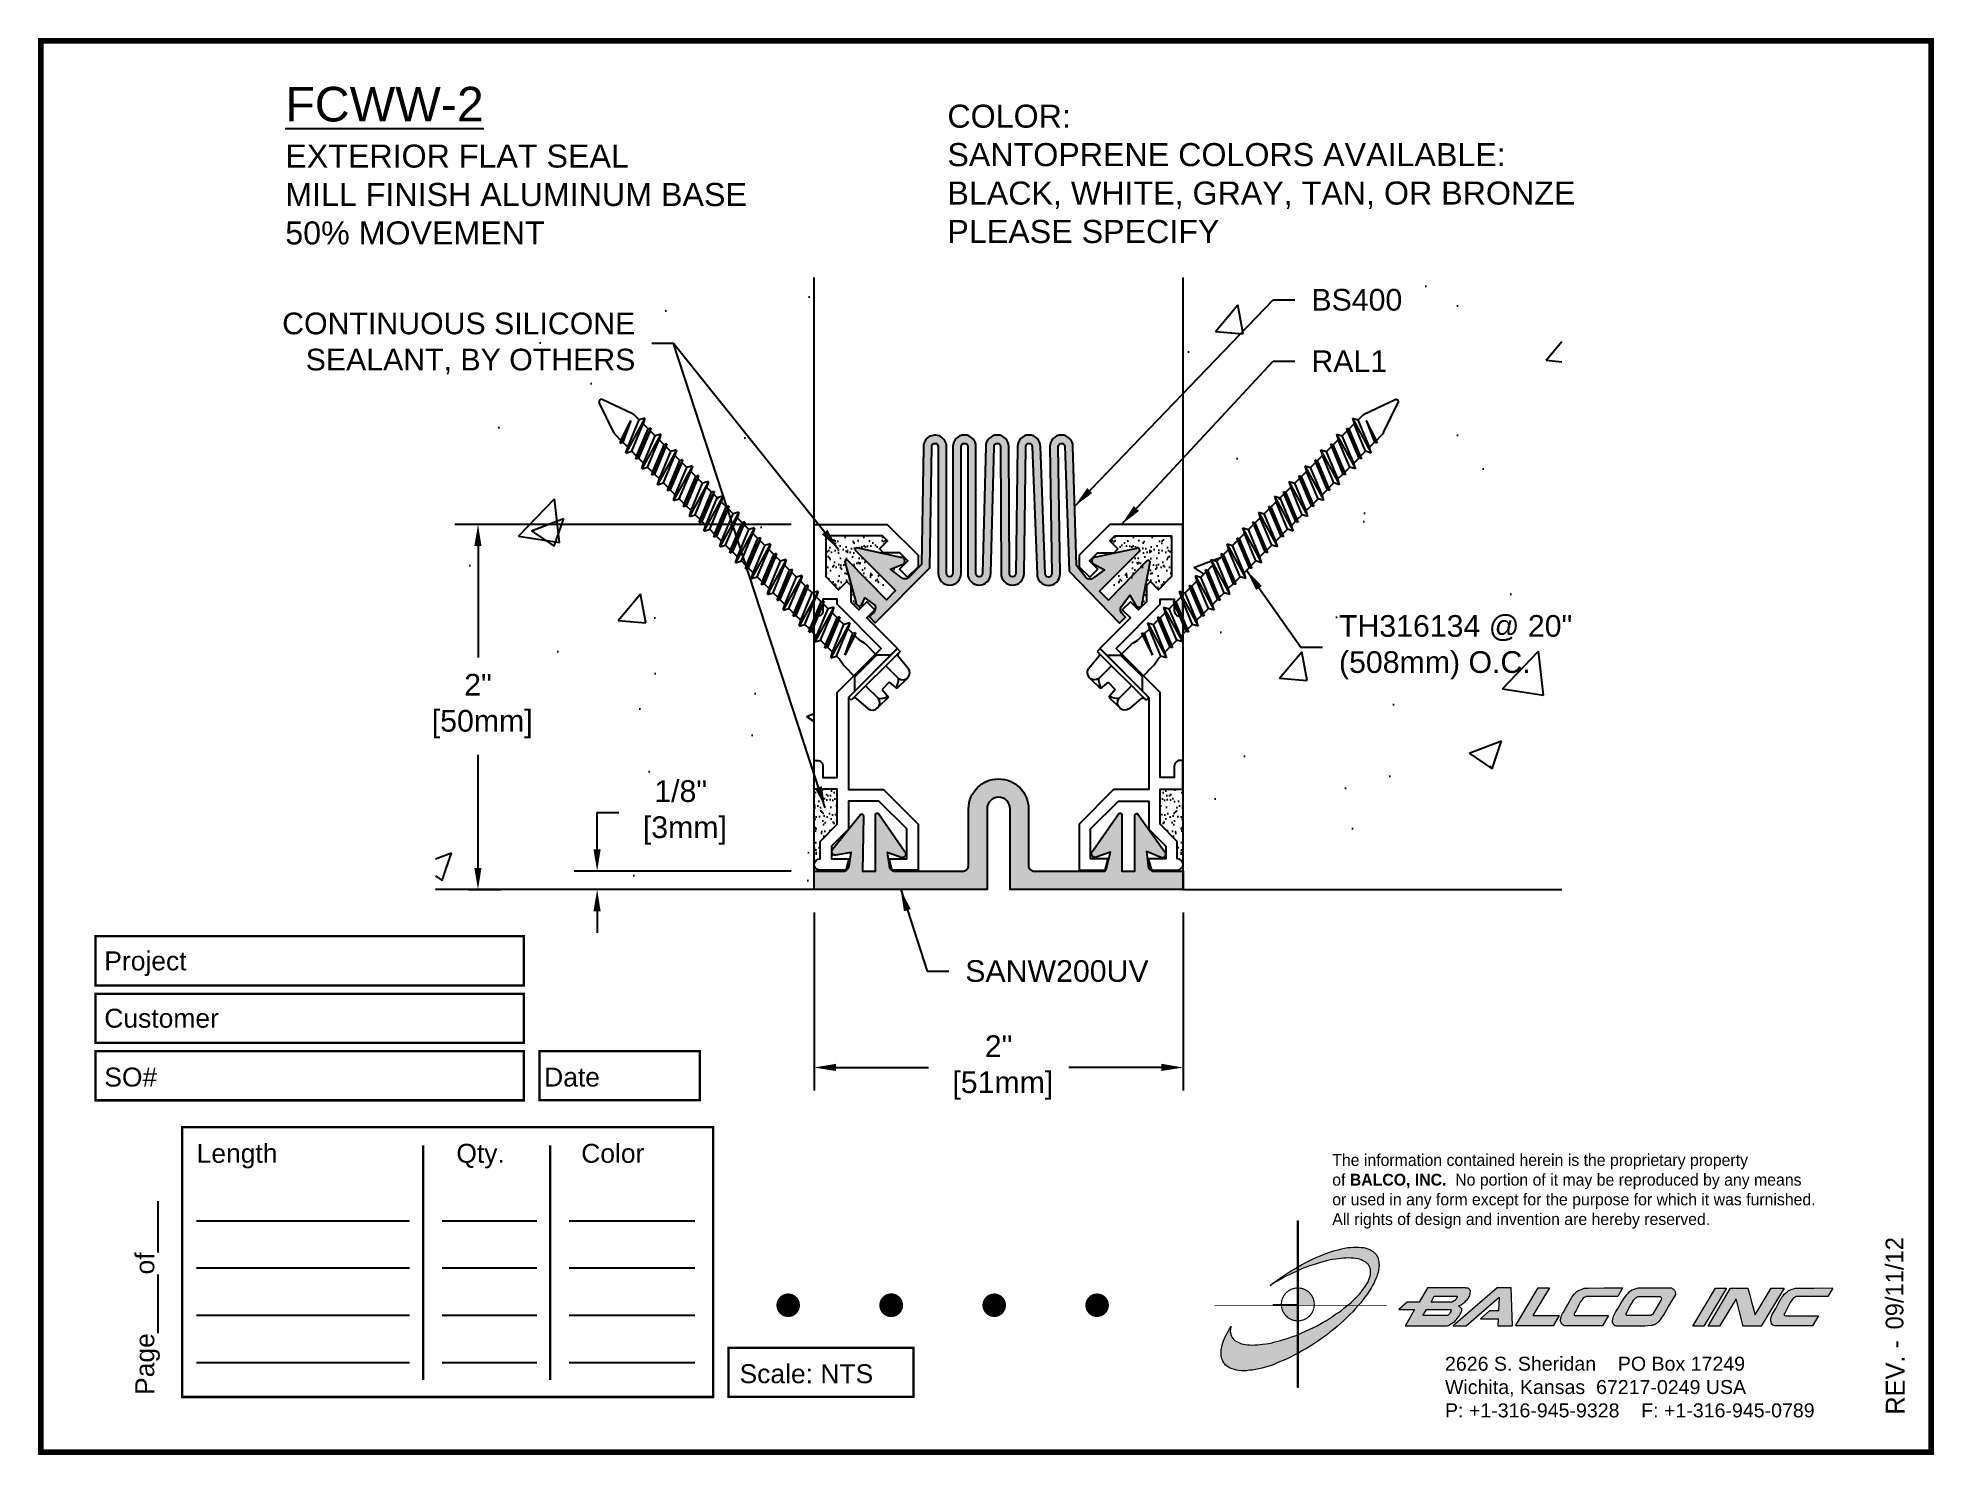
# Paper-space layout 'Layout1' of a CAD drawing. Header units: inches. Extents: x 0 to 10, y 0 to 7.5.
# The model-space entities are those that its viewports show. They can reach past a viewport. Long polylines and large blocks are cut down to what shows.
import ezdxf

# ---------------------------------------------------------------- set-up
doc = ezdxf.new("R2010")
doc.units = ezdxf.units.IN
doc.header["$MEASUREMENT"] = 0
for name, color, linetype in [('Anchors', 4, 'Continuous'), ('Border', 7, 'Continuous'), ('Conditions', 1, 'Continuous'), ('Dimensions', 3, 'Continuous'), ('Fillers', 2, 'Continuous'), ('Metals', 7, 'Continuous'), ('Text', 2, 'Continuous')]:
    doc.layers.add(name, color=color, linetype=linetype)
doc.styles.add('arial', font='arial.ttf')
doc.styles.add('Copyright', font='ERASDEMI.TTF')
doc.dimstyles.new('Arial', dxfattribs={"dimtxt": 0.1175, "dimasz": 0.1175, "dimexe": 0.125, "dimexo": 0.125, "dimgap": 0.09, "dimtad": 0, "dimtih": 1, "dimtoh": 1, "dimdec": 4, "dimzin": 0, "dimdsep": 46, "dimlunit": 4, "dimtxsty": 'arial', "dimcen": 0.09, "dimadec": 0, "dimazin": 0, "dimtfac": 1, "dimtdec": 4, "dimtofl": 0, "dimtmove": 0, "dimatfit": 3, "dimfxl": 0, "dimfrac": 2, "dimtolj": 1, "dimtzin": 0, "dimarcsym": 0})
pattern_1 = [(37.5, (-3.178797, -3.322487), (-0.0020473, 0.06262177), [0, -0.0494, 0, -0.05525, 0, -0.0528125]), (7.5, (-3.1788, -3.32249), (0.0575177, 0.0917197), [0, -0.02665, 0, -0.044525, 0, -0.0170625]), (327.5, (-3.21877, -3.32249), (0.1012096, 0.0001839), [0, -0.01625, 0, -0.0585, 0, -0.076375]), (317.5, (-3.21877, -3.32249), (0.0976991, 0.0285245), [0, -0.008125, 0, -0.03835, 0, -0.043875])]
pattern_2 = [(50, (-3.1788, -3.3225), (1.79315, -0.15688), [0.1875, -2.0625]), (355, (-3.1788, -3.3225), (-0.34688, 1.88048), [0.15, -1.65]), (100.451, (-3.0294, -3.3356), (1.44627, 1.7236), [0.15935, -1.75286]), (46.184, (-3.1788, -2.8225), (2.6681, -0.4138), [0.28125, -3.09375]), (96.636, (-2.9565, -2.857), (2.33666, 2.4353), [0.239, -2.6293]), (351.184, (-3.1788, -2.8225), (2.33665, 2.4353), [0.225, -2.475]), (21, (-2.9288, -2.9475), (1.49227, -1.00655), [0.1875, -2.0625]), (326, (-2.9288, -2.9475), (0.6083, 1.81288), [0.15, -1.65]), (71.451, (-2.8044, -3.0314), (2.10056, 0.80633), [0.15935, -1.75286]), (37.5, (-3.1788, -3.3225), (0.0304, 0.832235), [0, -1.63, 0, -1.675, 0, -1.65625]), (7.5, (-3.1788, -3.3225), (0.657674, 0.98603), [0, -0.955, 0, -1.5925, 0, -0.63125]), (327.5, (-3.7363, -3.3225), (1.334556, -0.056387), [0, -0.625, 0, -1.95, 0, -2.5875]), (317.5, (-3.9863, -3.3225), (1.45797, 0.25026), [0, -0.8125, 0, -1.295, 0, -1.8375])]
pattern_3 = [(142.5, (6.041197, -3.322487), (0.0020473, 0.06262177), [0, -0.0494, 0, -0.05525, 0, -0.0528125]), (172.5, (6.0412, -3.32249), (-0.0575177, 0.0917197), [0, -0.02665, 0, -0.044525, 0, -0.0170625]), (212.5, (6.08117, -3.32249), (-0.1012096, 0.0001839), [0, -0.01625, 0, -0.0585, 0, -0.076375]), (222.5, (6.08117, -3.32249), (-0.0976991, 0.0285245), [0, -0.008125, 0, -0.03835, 0, -0.043875])]

psp = doc.layouts.get("Layout1")

# ---------------------------------------------------------------- texts
at = {"layer": 'Border', "style": 'arial'}
for s, p in [('Project', (0.336, 2.547)), ('Customer', (0.336, 2.244)), ('SO#', (0.336, 1.933)), ('Date', (2.661, 1.933)), ('Length', (0.824, 1.53)), ('Qty.', (2.197, 1.53)), ('Color', (2.857, 1.53)), ('Scale: NTS', (3.694, 0.365))]:
    psp.add_text(s, height=0.1, dxfattribs=at).set_placement(p)
psp.add_text('Page%%u        %%uof%%u       ', height=0.1, rotation=90, dxfattribs=at).set_placement((0.6, 0.303))
at = {"layer": 'Border', "insert": (7.423, 0.505), "char_height": 0.074, "width": 2.3438, "attachment_point": 1, "style": 'arial'}
psp.add_mtext('2626 S. Sheridan    PO Box 17249\\PWichita, Kansas  67217-0249 USA \\PP: +1-316-945-9328    F: +1-316-945-0789', dxfattribs=at)

msp = doc.modelspace()

# ---------------------------------------------------------------- texts
at = {"layer": 'Text', "attachment_point": 1, "style": 'arial'}
for s, insert, char_height, width in [('{\\LFCWW-2\\P\\H0.6667x;\\lEXTERIOR FLAT SEAL\\PMILL FINISH ALUMINUM BASE\\P50% MOVEMENT}', (-2.43707, 4.89902), 0.1875, 4.1875), ('COLOR:{\\L                          \\~\\P}SANTOPRENE COLORS AVAILABLE:\\PBLACK, WHITE, GRAY, TAN, OR BRONZE\\PPLEASE SPECIFY', (1.15327, 4.80262), 0.125, 3.3917068)]:
    msp.add_mtext(s, dxfattribs=dict(at, insert=insert, char_height=char_height, width=width))
at = {"layer": 'Text', "char_height": 0.1175, "style": 'arial'}
for s, insert, attachment_point in [('BS400', (3.12711, 3.74388), 4), ('CONTINUOUS SILICONE\\PSEALANT, BY OTHERS', (-0.5388, 3.50752), 6), ('RAL1', (3.12711, 3.41198), 4), ('TH316134 @ 20"\\P(508mm) O.C.', (3.27673, 1.86054), 4), ('SANW200UV', (1.25025, 0.16387), 1)]:
    msp.add_mtext(s, dxfattribs=dict(at, insert=insert, attachment_point=attachment_point))

# ---------------------------------------------------------------- blocks, each defined once
blk = doc.blocks.new('CADlogo')
h = blk.add_hatch(color=256)
h.paths.add_polyline_path([(0.918, 1.81), (0.909, 1.81), (0.909, 1.322), (0.918, 1.327)])
h.paths.add_polyline_path([(0.918, 1.285), (0.909, 1.281), (0.909, 1.1), (0.918, 1.1)])
h.paths.add_polyline_path([(0.918, 0.917), (0.909, 0.917), (0.909, 0.762), (0.909, 0.753), (0.91, 0.753), (0.918, 0.753)])
h.paths.add_polyline_path([(0.918, 1.091), (0.918, 1.1), (0.91, 1.1), (0.909, 1.1), (0.909, 0.917), (0.918, 0.917), (0.918, 0.919), (0.915, 0.919)])
h.paths.add_polyline_path([(0.918, 0.412), (0.909, 0.407), (0.909, 0.049), (0.918, 0.049)])
h.paths.add_polyline_path([(0.918, 0.753), (0.909, 0.753), (0.909, 0.606), (0.918, 0.609)])
h.paths.add_polyline_path([(0.918, 0.609), (0.909, 0.606), (0.909, 0.407), (0.918, 0.412)])
h.paths.add_polyline_path([(0.918, 1.327), (0.909, 1.322), (0.909, 1.281), (0.918, 1.285)])
h = blk.add_hatch(color=175)
h.paths.add_polyline_path([(0.574, 0.51), (0.543, 0.506), (0.514, 0.502), (0.487, 0.499), (0.459, 0.499), (0.432, 0.497), (0.406, 0.499), (0.382, 0.5), (0.36, 0.502), (0.338, 0.508), (0.318, 0.511), (0.298, 0.519), (0.282, 0.526), (0.265, 0.533), (0.252, 0.543), (0.24, 0.553), (0.234, 0.559), (0.229, 0.564), (0.22, 0.577), (0.212, 0.592), (0.205, 0.607), (0.203, 0.616), (0.201, 0.627), (0.199, 0.643), (0.201, 0.66), (0.201, 0.671), (0.205, 0.682), (0.207, 0.694), (0.19, 0.667), (0.176, 0.641), (0.161, 0.616), (0.148, 0.59), (0.137, 0.566), (0.128, 0.543), (0.119, 0.519), (0.113, 0.495), (0.108, 0.473), (0.104, 0.451), (0.103, 0.44), (0.103, 0.429), (0.101, 0.409), (0.103, 0.391), (0.104, 0.38), (0.106, 0.371), (0.11, 0.352), (0.115, 0.336), (0.124, 0.318), (0.13, 0.31), (0.135, 0.301), (0.143, 0.294), (0.15, 0.286), (0.165, 0.274), (0.181, 0.263), (0.199, 0.254), (0.22, 0.244), (0.242, 0.237), (0.263, 0.232), (0.289, 0.228), (0.315, 0.226), (0.342, 0.226), (0.371, 0.226), (0.402, 0.23), (0.434, 0.233), (0.467, 0.239), (0.499, 0.246), (0.534, 0.254), (0.571, 0.263), (0.606, 0.275), (0.644, 0.286), (0.682, 0.301), (0.721, 0.318), (0.759, 0.334), (0.799, 0.352), (0.841, 0.371), (0.882, 0.393), (0.909, 0.407), (0.909, 0.606), (0.884, 0.596), (0.847, 0.583), (0.81, 0.57), (0.774, 0.559), (0.739, 0.548), (0.704, 0.537), (0.671, 0.53), (0.638, 0.522), (0.606, 0.515)])
h.paths.add_polyline_path([(1.18, 0.738), (1.109, 0.698), (1.034, 0.661), (0.957, 0.627), (0.918, 0.609), (0.918, 0.412), (0.924, 0.414), (0.964, 0.438), (1.006, 0.462), (1.05, 0.489), (1.092, 0.517), (1.134, 0.544), (1.174, 0.574), (1.215, 0.603), (1.253, 0.634), (1.291, 0.663), (1.328, 0.694), (1.365, 0.725), (1.399, 0.757), (1.432, 0.788), (1.463, 0.819), (1.494, 0.85), (1.524, 0.883), (1.554, 0.917), (1.44, 0.917), (1.429, 0.908), (1.401, 0.886), (1.374, 0.864), (1.343, 0.842), (1.312, 0.822), (1.28, 0.8), (1.248, 0.778), (1.215, 0.758)])
h.paths.add_polyline_path([(1.769, 1.382), (1.767, 1.393), (1.763, 1.404), (1.758, 1.422), (1.749, 1.441), (1.743, 1.45), (1.738, 1.457), (1.73, 1.464), (1.725, 1.472), (1.709, 1.485), (1.692, 1.496), (1.674, 1.506), (1.654, 1.514), (1.632, 1.521), (1.61, 1.527), (1.584, 1.53), (1.559, 1.532), (1.531, 1.532), (1.502, 1.532), (1.471, 1.53), (1.44, 1.527), (1.407, 1.521), (1.374, 1.514), (1.339, 1.505), (1.304, 1.496), (1.268, 1.485), (1.229, 1.472), (1.191, 1.457), (1.152, 1.442), (1.114, 1.426), (1.074, 1.408), (1.034, 1.388), (0.991, 1.367), (0.951, 1.346), (0.918, 1.327), (0.918, 1.285), (0.926, 1.289), (0.964, 1.305), (1.001, 1.32), (1.037, 1.333), (1.074, 1.346), (1.109, 1.356), (1.143, 1.367), (1.178, 1.378), (1.213, 1.386), (1.246, 1.393), (1.277, 1.4), (1.31, 1.406), (1.339, 1.41), (1.368, 1.413), (1.398, 1.417), (1.425, 1.417), (1.452, 1.419), (1.476, 1.417), (1.502, 1.415), (1.524, 1.413), (1.546, 1.408), (1.566, 1.404), (1.584, 1.397), (1.602, 1.389), (1.617, 1.382), (1.632, 1.373), (1.644, 1.362), (1.65, 1.356), (1.655, 1.351), (1.665, 1.338), (1.672, 1.325), (1.677, 1.309), (1.681, 1.294), (1.683, 1.278), (1.683, 1.261), (1.683, 1.252), (1.681, 1.243), (1.677, 1.225), (1.672, 1.207), (1.665, 1.186), (1.655, 1.166), (1.644, 1.146), (1.632, 1.126), (1.619, 1.106), (1.602, 1.084), (1.586, 1.062), (1.568, 1.04), (1.548, 1.018), (1.527, 0.996), (1.504, 0.974), (1.48, 0.952), (1.456, 0.93), (1.44, 0.917), (1.554, 0.917), (1.579, 0.945), (1.602, 0.976), (1.626, 1.007), (1.648, 1.038), (1.668, 1.067), (1.687, 1.097), (1.703, 1.128), (1.719, 1.155), (1.732, 1.185), (1.743, 1.212), (1.752, 1.239), (1.758, 1.252), (1.762, 1.265), (1.767, 1.291), (1.771, 1.314), (1.771, 1.327), (1.773, 1.338), (1.771, 1.362), (1.771, 1.373)])
h.paths.add_polyline_path([(0.867, 1.296), (0.825, 1.271), (0.781, 1.243), (0.741, 1.214), (0.701, 1.186), (0.66, 1.157), (0.622, 1.128), (0.675, 1.161), (0.732, 1.194), (0.79, 1.225), (0.82, 1.239), (0.851, 1.254), (0.909, 1.281), (0.909, 1.322)])
h = blk.add_hatch(color=256)
h.paths.add_polyline_path([(1.074, 0.991), (1.07, 1.001), (1.065, 1.011), (1.059, 1.021), (1.053, 1.03), (1.046, 1.038), (1.039, 1.047), (1.031, 1.054), (1.022, 1.062), (1.014, 1.068), (1.004, 1.074), (0.995, 1.08), (0.985, 1.085), (0.975, 1.089), (0.964, 1.093), (0.954, 1.096), (0.943, 1.098), (0.932, 1.099), (0.921, 1.1), (0.918, 1.1), (0.918, 0.917), (0.94, 0.917), (1.086, 0.917), (1.087, 0.927), (1.086, 0.938), (1.085, 0.949), (1.083, 0.96), (1.081, 0.97), (1.078, 0.981)])
h.paths.add_polyline_path([(0.909, 0.917), (0.739, 0.917), (0.74, 0.91), (0.741, 0.899), (0.743, 0.888), (0.746, 0.878), (0.75, 0.867), (0.754, 0.857), (0.758, 0.847), (0.764, 0.837), (0.77, 0.828), (0.776, 0.819), (0.783, 0.811), (0.791, 0.803), (0.799, 0.795), (0.808, 0.788), (0.817, 0.782), (0.826, 0.776), (0.836, 0.771), (0.846, 0.766), (0.856, 0.762), (0.867, 0.759), (0.877, 0.757), (0.888, 0.755), (0.899, 0.753), (0.909, 0.753)])
h.paths.add_polyline_path([(0.918, 1.1), (0.91, 1.1), (0.909, 1.1), (0.909, 0.917), (0.918, 0.917)])
h = blk.add_hatch(color=256)
h.paths.add_polyline_path([(2.148, 0.874), (2.098, 0.784), (2.049, 0.7), (2.484, 0.7), (2.491, 0.702), (2.501, 0.703), (2.508, 0.705), (2.512, 0.707), (2.517, 0.711), (2.532, 0.72), (2.546, 0.729), (2.554, 0.735), (2.563, 0.74), (2.572, 0.747), (2.581, 0.757), (2.59, 0.768), (2.599, 0.777), (2.616, 0.799), (2.623, 0.811), (2.63, 0.822), (2.636, 0.833), (2.641, 0.844), (2.645, 0.855), (2.647, 0.864), (2.647, 0.879), (2.645, 0.883), (2.641, 0.886), (2.638, 0.892), (2.629, 0.899), (2.619, 0.905), (2.612, 0.91), (2.64, 0.921), (2.658, 0.936), (2.669, 0.943), (2.678, 0.95), (2.694, 0.967), (2.702, 0.976), (2.709, 0.985), (2.716, 0.994), (2.722, 1.005), (2.727, 1.014), (2.731, 1.025), (2.735, 1.038), (2.736, 1.049), (2.738, 1.062), (2.738, 1.073), (2.733, 1.082), (2.727, 1.088), (2.72, 1.093), (2.713, 1.097), (2.704, 1.099), (2.694, 1.1), (2.685, 1.102), (2.674, 1.102), (2.285, 1.102), (2.195, 0.952), (2.069, 0.952), (1.981, 0.874)])
h.paths.add_polyline_path([(2.274, 0.874), (2.53, 0.874), (2.534, 0.865), (2.532, 0.852), (2.524, 0.841), (2.515, 0.828), (2.505, 0.815), (2.493, 0.81), (2.49, 0.808), (2.235, 0.808)], flags=16)
h.paths.add_polyline_path([(2.321, 0.952), (2.356, 1.014), (2.587, 1.014), (2.592, 1.014), (2.597, 1.014), (2.597, 1.003), (2.59, 0.991), (2.583, 0.98), (2.569, 0.966), (2.555, 0.958), (2.546, 0.952), (2.535, 0.952)], flags=16)
h.paths.add_polyline_path([(3.04, 1.002), (3.036, 0.859), (2.941, 0.859), (2.844, 0.773), (3.031, 0.773), (3.027, 0.7), (3.181, 0.7), (3.168, 1.102), (3.02, 1.102), (2.557, 0.7), (2.694, 0.7)])
h.paths.add_polyline_path([(3.214, 0.7), (3.611, 0.7), (3.675, 0.808), (3.397, 0.808), (3.441, 0.881), (3.483, 0.952), (3.574, 1.102), (3.454, 1.102)])
h.paths.add_polyline_path([(3.788, 0.965), (3.766, 0.927), (3.743, 0.885), (3.721, 0.846), (3.71, 0.83), (3.702, 0.811), (3.697, 0.795), (3.693, 0.778), (3.691, 0.769), (3.691, 0.76), (3.691, 0.749), (3.693, 0.74), (3.7, 0.727), (3.708, 0.716), (3.711, 0.714), (3.724, 0.705), (3.733, 0.702), (3.744, 0.702), (3.757, 0.7), (3.774, 0.7), (4.134, 0.7), (4.196, 0.808), (3.854, 0.808), (3.841, 0.808), (3.833, 0.816), (3.836, 0.826), (3.843, 0.841), (3.856, 0.864), (3.869, 0.892), (3.883, 0.921), (3.898, 0.949), (3.914, 0.972), (3.924, 0.983), (3.931, 0.992), (3.943, 1.002), (3.954, 1.008), (3.969, 1.011), (4.297, 1.011), (4.346, 1.102), (4.238, 1.102), (4.15, 1.102), (4.075, 1.1), (3.997, 1.102), (3.982, 1.1), (3.968, 1.1), (3.955, 1.099), (3.942, 1.097), (3.92, 1.089), (3.9, 1.082), (3.889, 1.078), (3.88, 1.073), (3.863, 1.062), (3.849, 1.049), (3.834, 1.035), (3.821, 1.018), (3.81, 1.002), (3.799, 0.983)])
h.paths.add_polyline_path([(4.509, 1.097), (4.496, 1.095), (4.485, 1.093), (4.476, 1.089), (4.465, 1.086), (4.447, 1.077), (4.43, 1.066), (4.421, 1.06), (4.414, 1.055), (4.399, 1.04), (4.386, 1.025), (4.372, 1.011), (4.361, 0.994), (4.35, 0.976), (4.337, 0.96), (4.317, 0.923), (4.297, 0.888), (4.275, 0.855), (4.26, 0.828), (4.255, 0.813), (4.247, 0.799), (4.244, 0.784), (4.242, 0.777), (4.24, 0.769), (4.238, 0.753), (4.238, 0.735), (4.246, 0.722), (4.251, 0.714), (4.253, 0.713), (4.257, 0.711), (4.262, 0.705), (4.269, 0.703), (4.278, 0.702), (4.289, 0.7), (4.564, 0.7), (4.571, 0.7), (4.584, 0.702), (4.613, 0.703), (4.648, 0.707), (4.664, 0.709), (4.677, 0.713), (4.686, 0.716), (4.694, 0.722), (4.705, 0.727), (4.717, 0.735), (4.73, 0.744), (4.741, 0.755), (4.752, 0.769), (4.781, 0.815), (4.833, 0.903), (4.906, 1.025), (4.908, 1.035), (4.908, 1.046), (4.906, 1.051), (4.906, 1.057), (4.9, 1.069), (4.893, 1.08), (4.889, 1.082), (4.888, 1.086), (4.88, 1.089), (4.873, 1.093), (4.866, 1.097), (4.856, 1.1), (4.846, 1.1), (4.844, 1.1), (4.73, 1.1), (4.626, 1.1), (4.58, 1.1), (4.542, 1.099), (4.524, 1.099)])
h.paths.add_polyline_path([(4.527, 1.011), (4.54, 1.011), (4.745, 1.011), (4.752, 1.003), (4.758, 0.998), (4.758, 0.985), (4.756, 0.98), (4.754, 0.974), (4.749, 0.965), (4.743, 0.956), (4.734, 0.941), (4.663, 0.821), (4.648, 0.812), (4.639, 0.81), (4.633, 0.808), (4.622, 0.808), (4.61, 0.808), (4.416, 0.808), (4.398, 0.808), (4.39, 0.813), (4.387, 0.813), (4.385, 0.819), (4.378, 0.825), (4.385, 0.832), (4.408, 0.877), (4.428, 0.914), (4.447, 0.945), (4.454, 0.96), (4.461, 0.971), (4.474, 0.986), (4.487, 0.996), (4.496, 1.002), (4.508, 1.009), (4.516, 1.009)], flags=16)
h.paths.add_polyline_path([(5.089, 0.698), (5.206, 0.698), (5.445, 1.1), (5.33, 1.099)])
h.paths.add_polyline_path([(5.489, 1.099), (5.252, 0.698), (5.37, 0.698), (5.548, 0.987), (5.621, 0.698), (5.811, 0.698), (6.055, 1.099), (5.919, 1.1), (5.749, 0.817), (5.709, 0.954), (5.691, 1.024), (5.672, 1.099)])
h.paths.add_polyline_path([(6.086, 1.06), (6.069, 1.047), (6.056, 1.035), (6.044, 1.018), (6.031, 1.002), (6.02, 0.983), (6.009, 0.965), (5.987, 0.925), (5.965, 0.885), (5.941, 0.846), (5.932, 0.828), (5.923, 0.811), (5.917, 0.795), (5.914, 0.778), (5.912, 0.769), (5.912, 0.758), (5.914, 0.749), (5.916, 0.738), (5.921, 0.725), (5.928, 0.716), (5.936, 0.709), (5.945, 0.705), (5.954, 0.702), (5.965, 0.7), (5.98, 0.7), (5.994, 0.7), (6.355, 0.7), (6.419, 0.806), (6.073, 0.806), (6.056, 0.811), (6.056, 0.821), (6.056, 0.826), (6.064, 0.841), (6.077, 0.864), (6.089, 0.892), (6.104, 0.919), (6.119, 0.947), (6.135, 0.972), (6.144, 0.983), (6.153, 0.992), (6.163, 1), (6.166, 1.003), (6.172, 1.005), (6.178, 1.008), (6.19, 1.011), (6.517, 1.011), (6.569, 1.1), (6.459, 1.102), (6.373, 1.1), (6.296, 1.1), (6.217, 1.1), (6.203, 1.1), (6.19, 1.099), (6.175, 1.099), (6.164, 1.095), (6.141, 1.089), (6.12, 1.082), (6.111, 1.077), (6.102, 1.073)])
blk.add_hatch(color=256).paths.add_polyline_path([(0.918, 0.609), (0.909, 0.606), (0.909, 0.407), (0.918, 0.412)])
for q in [(0.65, 0.917), (0.909, 0.648)]:
    blk.add_line((0.909, 0.917), q)
at = {"color": 7, "lineweight": 0}
for points in [[(0.909, 1.81), (0.918, 1.81), (0.918, 0.049), (0.909, 0.049), (0.909, 1.81)], [(2.738, 1.073), (2.733, 1.082), (2.727, 1.088), (2.72, 1.093), (2.713, 1.097), (2.704, 1.099), (2.694, 1.1), (2.685, 1.102), (2.674, 1.102), (2.285, 1.102), (2.195, 0.952), (2.069, 0.952), (1.981, 0.874), (2.148, 0.874), (2.098, 0.784), (2.049, 0.7), (2.484, 0.7), (2.491, 0.702), (2.501, 0.703), (2.508, 0.705), (2.512, 0.707), (2.517, 0.711), (2.532, 0.72), (2.546, 0.729), (2.554, 0.735), (2.563, 0.74), (2.572, 0.747), (2.581, 0.757), (2.59, 0.768), (2.599, 0.777), (2.616, 0.799), (2.623, 0.811), (2.63, 0.822), (2.636, 0.833), (2.641, 0.844), (2.645, 0.855), (2.647, 0.864), (2.647, 0.874), (2.647, 0.879), (2.645, 0.883), (2.641, 0.886), (2.638, 0.892), (2.629, 0.899), (2.619, 0.905), (2.612, 0.91), (2.64, 0.921), (2.658, 0.936), (2.669, 0.943), (2.678, 0.95), (2.694, 0.967), (2.702, 0.976), (2.709, 0.985), (2.716, 0.994), (2.722, 1.005), (2.727, 1.014), (2.731, 1.025), (2.735, 1.038), (2.736, 1.049), (2.738, 1.062), (2.738, 1.073), (2.738, 1.073)], [(2.587, 0.985), (2.583, 0.98), (2.572, 0.969), (2.565, 0.963), (2.555, 0.958), (2.546, 0.952), (2.535, 0.952), (2.321, 0.952), (2.356, 1.014), (2.587, 1.014), (2.592, 1.014), (2.594, 1.014), (2.596, 1.013), (2.597, 1.011), (2.597, 1.005), (2.596, 1), (2.59, 0.991), (2.587, 0.985), (2.587, 0.985)], [(3.027, 0.7), (3.181, 0.7), (3.168, 1.102), (3.02, 1.102), (2.557, 0.7), (2.694, 0.7), (3.04, 1.002), (3.036, 0.859), (3.038, 0.859), (2.941, 0.859), (2.844, 0.773), (3.031, 0.773), (3.027, 0.7), (3.027, 0.7)], [(3.214, 0.7), (3.454, 1.102), (3.574, 1.102), (3.483, 0.952), (3.441, 0.881), (3.397, 0.808), (3.675, 0.808), (3.611, 0.7), (3.214, 0.7), (3.214, 0.7)], [(3.969, 1.011), (3.96, 1.009), (3.955, 1.007), (3.949, 1.005), (3.946, 1.003), (3.94, 1), (3.931, 0.992), (3.924, 0.983), (3.914, 0.972), (3.898, 0.949), (3.883, 0.921), (3.869, 0.892), (3.856, 0.864), (3.843, 0.841), (3.836, 0.826), (3.834, 0.821), (3.834, 0.817), (3.836, 0.813), (3.839, 0.81), (3.847, 0.808), (3.854, 0.808), (4.196, 0.808), (4.134, 0.7), (3.774, 0.7), (3.757, 0.7), (3.744, 0.702), (3.733, 0.702), (3.724, 0.705), (3.715, 0.711), (3.711, 0.713), (3.708, 0.716), (3.7, 0.727), (3.693, 0.74), (3.691, 0.749), (3.691, 0.76), (3.691, 0.769), (3.693, 0.778), (3.697, 0.795), (3.702, 0.811), (3.71, 0.83), (3.721, 0.846), (3.743, 0.885), (3.766, 0.927), (3.788, 0.965), (3.799, 0.983), (3.81, 1.002), (3.821, 1.018), (3.834, 1.035), (3.849, 1.049), (3.863, 1.062), (3.88, 1.073), (3.889, 1.078), (3.9, 1.082), (3.92, 1.089), (3.942, 1.097), (3.955, 1.099), (3.968, 1.1), (3.982, 1.1), (3.997, 1.102), (4.075, 1.1), (4.15, 1.102), (4.238, 1.102), (4.346, 1.102), (4.297, 1.011), (3.969, 1.011), (3.969, 1.011)], [(4.846, 1.1), (4.844, 1.1), (4.73, 1.1), (4.626, 1.1), (4.58, 1.1), (4.542, 1.099), (4.524, 1.099), (4.509, 1.097), (4.496, 1.095), (4.485, 1.093), (4.476, 1.089), (4.465, 1.086), (4.447, 1.077), (4.43, 1.066), (4.421, 1.06), (4.414, 1.055), (4.399, 1.04), (4.386, 1.025), (4.372, 1.011), (4.361, 0.994), (4.35, 0.976), (4.337, 0.96), (4.317, 0.923), (4.297, 0.888), (4.275, 0.855), (4.26, 0.828), (4.255, 0.813), (4.247, 0.799), (4.244, 0.784), (4.242, 0.777), (4.24, 0.769), (4.238, 0.753), (4.238, 0.735), (4.246, 0.722), (4.251, 0.714), (4.253, 0.713), (4.257, 0.711), (4.262, 0.705), (4.269, 0.703), (4.278, 0.702), (4.289, 0.7), (4.564, 0.7), (4.571, 0.7), (4.584, 0.702), (4.613, 0.703), (4.648, 0.707), (4.664, 0.709), (4.677, 0.713), (4.686, 0.716), (4.694, 0.722), (4.705, 0.727), (4.717, 0.735), (4.73, 0.744), (4.741, 0.755), (4.752, 0.769), (4.781, 0.815), (4.833, 0.903), (4.906, 1.025), (4.908, 1.035), (4.908, 1.046), (4.906, 1.051), (4.906, 1.057), (4.9, 1.069), (4.897, 1.075), (4.893, 1.08), (4.889, 1.082), (4.888, 1.086), (4.88, 1.089), (4.873, 1.093), (4.866, 1.097), (4.856, 1.1), (4.846, 1.1), (4.846, 1.1)], [(4.734, 0.941), (4.663, 0.821), (4.653, 0.815), (4.646, 0.811), (4.639, 0.81), (4.633, 0.808), (4.622, 0.808), (4.61, 0.808), (4.416, 0.808), (4.403, 0.808), (4.396, 0.81), (4.39, 0.813), (4.388, 0.813), (4.386, 0.815), (4.385, 0.819), (4.383, 0.821), (4.383, 0.826), (4.383, 0.83), (4.385, 0.832), (4.408, 0.877), (4.428, 0.914), (4.447, 0.945), (4.454, 0.96), (4.461, 0.971), (4.471, 0.982), (4.478, 0.989), (4.487, 0.996), (4.496, 1.002), (4.505, 1.007), (4.511, 1.009), (4.516, 1.009), (4.527, 1.011), (4.54, 1.011), (4.743, 1.011), (4.749, 1.007), (4.752, 1.003), (4.756, 1), (4.758, 0.994), (4.758, 0.985), (4.756, 0.98), (4.754, 0.974), (4.749, 0.965), (4.743, 0.956), (4.734, 0.941), (4.734, 0.941)], [(5.089, 0.698), (5.33, 1.099), (5.445, 1.1), (5.206, 0.698), (5.091, 0.698), (5.089, 0.698), (5.089, 0.698)], [(5.811, 0.698), (5.621, 0.698), (5.548, 0.987), (5.37, 0.698), (5.252, 0.698), (5.489, 1.099), (5.672, 1.099), (5.691, 1.024), (5.709, 0.954), (5.749, 0.817), (5.919, 1.1), (6.055, 1.099), (5.811, 0.698), (5.811, 0.698)], [(6.19, 1.011), (6.181, 1.009), (6.175, 1.007), (6.172, 1.005), (6.166, 1.003), (6.163, 1), (6.153, 0.992), (6.144, 0.983), (6.135, 0.972), (6.119, 0.947), (6.104, 0.919), (6.089, 0.892), (6.077, 0.864), (6.064, 0.841), (6.056, 0.826), (6.056, 0.821), (6.056, 0.815), (6.058, 0.811), (6.062, 0.81), (6.067, 0.808), (6.077, 0.806), (6.419, 0.806), (6.355, 0.7), (5.994, 0.7), (5.98, 0.7), (5.965, 0.7), (5.954, 0.702), (5.945, 0.705), (5.936, 0.709), (5.932, 0.713), (5.928, 0.716), (5.921, 0.725), (5.916, 0.738), (5.914, 0.749), (5.912, 0.758), (5.912, 0.769), (5.914, 0.778), (5.917, 0.795), (5.923, 0.811), (5.932, 0.828), (5.941, 0.846), (5.965, 0.885), (5.987, 0.925), (6.009, 0.965), (6.02, 0.983), (6.031, 1.002), (6.044, 1.018), (6.056, 1.035), (6.069, 1.047), (6.086, 1.06), (6.102, 1.073), (6.111, 1.077), (6.12, 1.082), (6.141, 1.089), (6.164, 1.095), (6.175, 1.099), (6.19, 1.099), (6.203, 1.1), (6.217, 1.1), (6.296, 1.1), (6.373, 1.1), (6.459, 1.102), (6.569, 1.1), (6.517, 1.011), (6.19, 1.011), (6.19, 1.011)], [(2.484, 0.808), (2.235, 0.808), (2.274, 0.874), (2.524, 0.874), (2.53, 0.872), (2.532, 0.87), (2.533, 0.866), (2.533, 0.863), (2.532, 0.852), (2.524, 0.841), (2.515, 0.828), (2.506, 0.817), (2.501, 0.813), (2.493, 0.81), (2.49, 0.808), (2.486, 0.808), (2.484, 0.808), (2.484, 0.808)]]:
    blk.add_lwpolyline(points, dxfattribs=at)
at = {"color": 175, "lineweight": 0}
blk.add_lwpolyline([(1.758, 1.422), (1.763, 1.404), (1.767, 1.393), (1.769, 1.382), (1.771, 1.373), (1.771, 1.362), (1.773, 1.338), (1.771, 1.327), (1.771, 1.314), (1.767, 1.291), (1.762, 1.265), (1.758, 1.252), (1.752, 1.239), (1.743, 1.212), (1.732, 1.185), (1.719, 1.155), (1.703, 1.128), (1.687, 1.097), (1.668, 1.067), (1.648, 1.038), (1.626, 1.007), (1.602, 0.976), (1.579, 0.945), (1.551, 0.914), (1.524, 0.883), (1.494, 0.85), (1.463, 0.819), (1.432, 0.788), (1.399, 0.757), (1.365, 0.725), (1.328, 0.694), (1.291, 0.663), (1.253, 0.634), (1.215, 0.603), (1.174, 0.574), (1.134, 0.544), (1.092, 0.517), (1.05, 0.489), (1.006, 0.462), (0.964, 0.438), (0.924, 0.414), (0.882, 0.393), (0.841, 0.371), (0.799, 0.352), (0.759, 0.334), (0.721, 0.318), (0.682, 0.301), (0.644, 0.286), (0.606, 0.275), (0.571, 0.263), (0.534, 0.254), (0.499, 0.246), (0.467, 0.239), (0.434, 0.233), (0.402, 0.23), (0.371, 0.226), (0.342, 0.226), (0.315, 0.226), (0.289, 0.228), (0.263, 0.232), (0.242, 0.237), (0.22, 0.244), (0.199, 0.254), (0.181, 0.263), (0.165, 0.274), (0.15, 0.286), (0.143, 0.294), (0.135, 0.301), (0.13, 0.31), (0.124, 0.318), (0.115, 0.336), (0.11, 0.352), (0.106, 0.371), (0.104, 0.38), (0.103, 0.391), (0.101, 0.409), (0.103, 0.429), (0.103, 0.44), (0.104, 0.451), (0.108, 0.473), (0.113, 0.495), (0.119, 0.519), (0.128, 0.543), (0.137, 0.566), (0.148, 0.59), (0.161, 0.616), (0.176, 0.641), (0.19, 0.667), (0.207, 0.694), (0.205, 0.682), (0.201, 0.671), (0.201, 0.66), (0.199, 0.649), (0.199, 0.638), (0.201, 0.627), (0.203, 0.616), (0.205, 0.607), (0.212, 0.592), (0.22, 0.577), (0.229, 0.564), (0.234, 0.559), (0.24, 0.553), (0.252, 0.543), (0.265, 0.533), (0.282, 0.526), (0.298, 0.519), (0.318, 0.511), (0.338, 0.508), (0.36, 0.502), (0.382, 0.5), (0.406, 0.499), (0.432, 0.497), (0.459, 0.499), (0.487, 0.499), (0.514, 0.502), (0.543, 0.506), (0.574, 0.51), (0.606, 0.515), (0.638, 0.522), (0.671, 0.53), (0.704, 0.537), (0.739, 0.548), (0.774, 0.559), (0.81, 0.57), (0.847, 0.583), (0.884, 0.596), (0.92, 0.61), (0.957, 0.627), (1.034, 0.661), (1.109, 0.698), (1.18, 0.738), (1.215, 0.758), (1.248, 0.778), (1.28, 0.8), (1.312, 0.822), (1.343, 0.842), (1.374, 0.864), (1.401, 0.886), (1.429, 0.908), (1.456, 0.93), (1.48, 0.952), (1.504, 0.974), (1.527, 0.996), (1.548, 1.018), (1.568, 1.04), (1.586, 1.062), (1.602, 1.084), (1.619, 1.106), (1.632, 1.126), (1.644, 1.146), (1.655, 1.166), (1.665, 1.186), (1.672, 1.207), (1.677, 1.225), (1.681, 1.243), (1.683, 1.252), (1.683, 1.261), (1.683, 1.278), (1.681, 1.294), (1.677, 1.309), (1.672, 1.325), (1.665, 1.338), (1.655, 1.351), (1.65, 1.356), (1.644, 1.362), (1.632, 1.373), (1.617, 1.382), (1.602, 1.389), (1.584, 1.397), (1.566, 1.404), (1.546, 1.408), (1.524, 1.413), (1.502, 1.415), (1.476, 1.417), (1.452, 1.419), (1.425, 1.417), (1.398, 1.417), (1.368, 1.413), (1.339, 1.41), (1.31, 1.406), (1.277, 1.4), (1.246, 1.393), (1.213, 1.386), (1.178, 1.378), (1.143, 1.367), (1.109, 1.356), (1.074, 1.346), (1.037, 1.333), (1.001, 1.32), (0.964, 1.305), (0.926, 1.289), (0.851, 1.254), (0.82, 1.239), (0.79, 1.225), (0.732, 1.194), (0.675, 1.161), (0.622, 1.128), (0.66, 1.157), (0.701, 1.186), (0.741, 1.214), (0.781, 1.243), (0.825, 1.271), (0.867, 1.296), (0.909, 1.322), (0.951, 1.346), (0.991, 1.367), (1.034, 1.388), (1.074, 1.408), (1.114, 1.426), (1.152, 1.442), (1.191, 1.457), (1.229, 1.472), (1.268, 1.485), (1.304, 1.496), (1.339, 1.505), (1.374, 1.514), (1.407, 1.521), (1.44, 1.527), (1.471, 1.53), (1.502, 1.532), (1.531, 1.532), (1.559, 1.532), (1.584, 1.53), (1.61, 1.527), (1.632, 1.521), (1.654, 1.514), (1.674, 1.506), (1.692, 1.496), (1.709, 1.485), (1.725, 1.472), (1.73, 1.464), (1.738, 1.457), (1.743, 1.45), (1.749, 1.441), (1.758, 1.422), (1.758, 1.422)], dxfattribs=at)
at = {"color": 7, "lineweight": 0, "const_width": 0.0128}
blk.add_lwpolyline([(1.087, 0.927), (1.086, 0.938), (1.085, 0.949), (1.083, 0.96), (1.081, 0.97), (1.078, 0.981), (1.074, 0.991), (1.07, 1.001), (1.065, 1.011), (1.059, 1.021), (1.053, 1.03), (1.046, 1.038), (1.039, 1.047), (1.031, 1.054), (1.022, 1.062), (1.014, 1.068), (1.004, 1.074), (0.995, 1.08), (0.985, 1.085), (0.975, 1.089), (0.964, 1.093), (0.954, 1.096), (0.943, 1.098), (0.932, 1.099), (0.921, 1.1), (0.91, 1.1), (0.899, 1.1), (0.888, 1.099), (0.877, 1.097), (0.867, 1.094), (0.856, 1.091), (0.846, 1.087), (0.836, 1.082), (0.826, 1.077), (0.817, 1.071), (0.808, 1.065), (0.799, 1.058), (0.791, 1.05), (0.783, 1.043), (0.776, 1.034), (0.77, 1.025), (0.764, 1.016), (0.758, 1.006), (0.754, 0.996), (0.75, 0.986), (0.746, 0.976), (0.743, 0.965), (0.741, 0.954), (0.74, 0.943), (0.739, 0.932), (0.739, 0.921), (0.74, 0.91), (0.741, 0.899), (0.743, 0.888), (0.746, 0.878), (0.75, 0.867), (0.754, 0.857), (0.758, 0.847), (0.764, 0.837), (0.77, 0.828), (0.776, 0.819), (0.783, 0.811), (0.791, 0.803), (0.799, 0.795), (0.808, 0.788), (0.817, 0.782), (0.826, 0.776), (0.836, 0.771), (0.846, 0.766), (0.856, 0.762), (0.867, 0.759), (0.877, 0.757), (0.888, 0.755), (0.899, 0.753), (0.91, 0.753), (0.921, 0.753), (0.932, 0.754), (0.943, 0.756), (0.954, 0.758), (0.964, 0.761), (0.975, 0.764), (0.985, 0.769), (0.995, 0.773), (1.004, 0.779), (1.014, 0.785), (1.022, 0.792), (1.031, 0.799), (1.039, 0.807), (1.046, 0.815), (1.053, 0.824), (1.059, 0.833), (1.065, 0.842), (1.07, 0.852), (1.074, 0.862), (1.078, 0.872), (1.081, 0.883), (1.083, 0.894), (1.085, 0.905), (1.086, 0.916), (1.087, 0.927)], dxfattribs=at)
at = {"color": 7, "lineweight": 0}
blk.add_lwpolyline([(1.853, 0.917, 0.0091, 0.0091, 0), (0.029, 0.917, 0.00366, 0.00366, 0), (0.029, 0.917, 0.00366, 0.00366, 0)], format="xyseb", dxfattribs=at)
blk = doc.blocks.new('ACADlogo')
blk.add_blockref('CADlogo', (-0.011, 7.152))
blk = doc.blocks.new('COPYRIGHTNOTE')
at = {"insert": (-3.166, 1.576), "char_height": 0.0625, "width": 50.295, "attachment_point": 1, "style": 'Copyright'}
blk.add_mtext('The information contained herein is the proprietary property\\Pof {\\fEras Bold ITC|b0|i0|c0|p34;BALCO, INC.}  No portion of it may be reproduced by any means\\Por used in any form except for the purpose for which it was furnished.\\PAll rights of design and invention are hereby reserved.', dxfattribs=at)
blk = doc.blocks.new('RevisionTag')
at = {"style": 'Copyright', "flags": 4}
blk.add_attdef('REVISIONDATE', (-0.147, 0.648), '', height=0.0938, rotation=90, dxfattribs=at)
at = {"layer": 'Border', "style": 'Copyright'}
blk.add_text('REV. -', height=0.1, rotation=90, dxfattribs=at).set_placement((-0.14, 0.199))
blk = doc.blocks.new('A$CB0F2')
blk.add_lwpolyline([(0.029, 0.002, -0.958439), (0.032, 0.064), (0.032, 0.158), (0.125, 0.251), (0.125, 0.442), (0.001, 0.442), (0.001, 0.597), (0.017, 0.597, -0.414214), (0.048, 0.566), (0.048, 0.504), (0.125, 0.504), (0.125, 0.965), (0.364, 1.204), (0.125, 1.444), (0.125, 1.471), (0.048, 1.471), (0.048, 1.409, -0.414214), (0.017, 1.378), (0.001, 1.378), (0.001, 1.877), (0.397, 1.877), (0.564, 1.711), (0.564, 1.647), (0.507, 1.59), (0.463, 1.634), (0.508, 1.679), (0.464, 1.723), (0.375, 1.722), (0.354, 1.744), (0.398, 1.788), (0.371, 1.815), (0.063, 1.815), (0.063, 1.594), (0.133, 1.523), (0.177, 1.567), (0.199, 1.545), (0.199, 1.457), (0.243, 1.414), (0.286, 1.457), (0.33, 1.414), (0.286, 1.37), (0.452, 1.204), (0.187, 0.939), (0.187, 0.439), (0.377, 0.439), (0.564, 0.252), (0.564, 0.002), (0.423, 0.002), (0.407, 0.064), (0.502, 0.064), (0.502, 0.226), (0.351, 0.377), (0.187, 0.377), (0.187, 0.225), (0.094, 0.132), (0.094, 0.064), (0.189, 0.064), (0.172, 0.002), (0.029, 0.002)], format="xyb")
blk = doc.blocks.new('ral1')
blk.add_blockref('A$CB0F2', (-0.029, -0.002))
blk = doc.blocks.new('Th316134')
for p, q in [((-0.1352, 1.779), (-0.129, 1.8501)), ((-0.0968, 1.8775), (-0.0272, 1.8775)), ((-0.0645, 1.7688), (-0.0645, 1.8501)), ((-0.0233, 1.8325), (-0.0272, 1.8775)), ((-0.0233, 1.8325), (0.0232, 1.8325)), ((0.0232, 1.8325), (0.0272, 1.8775)), ((0.0272, 1.8775), (0.0967, 1.8775)), ((0.0645, 1.7688), (0.0645, 1.8501)), ((0.1352, 1.779), (0.129, 1.8501)), ((-0.1568, 1.75), (-0.1568, 1.7688)), ((-0.1568, 1.7688), (0.1567, 1.7688)), ((-0.1568, 1.75), (0.1567, 1.75)), ((-0.1148, 1.75), (-0.0698, 1.705)), ((0.1148, 1.75), (0.0697, 1.705)), ((0.1567, 1.7688), (0.1567, 1.75)), ((-0.0698, 1.705), (-0.0698, 1.6379)), ((-0.0698, 1.705), (0.0697, 1.705)), ((0.0697, 1.705), (0.0697, 1.6379)), ((-0.0863, 1.5156), (0.0862, 1.5664)), ((-0.0737, 1.5664), (0.0321, 1.6029)), ((-0.0737, 1.5664), (-0.0623, 1.5726)), ((-0.0737, 1.5664), (-0.0623, 1.5602)), ((-0.0687, 1.6283), (-0.0633, 1.6023)), ((-0.0623, 1.5726), (0.0321, 1.6029)), ((0.0321, 1.6029), (-0.0623, 1.5602)), ((-0.0623, 1.5927), (-0.0623, 1.5726)), ((0.0623, 1.5793), (-0.0623, 1.5285)), ((-0.0623, 1.5602), (-0.0623, 1.5285)), ((0.0623, 1.5535), (-0.0623, 1.5027)), ((0.0623, 1.5927), (0.0623, 1.5793)), ((0.0862, 1.5664), (0.0623, 1.5793)), ((0.0862, 1.5664), (0.0623, 1.5535)), ((0.0623, 1.5535), (0.0623, 1.5218)), ((0.0687, 1.6283), (0.0633, 1.6023)), ((-0.0863, 1.5156), (-0.0623, 1.5285)), ((-0.0863, 1.5156), (-0.0623, 1.5027)), ((-0.0863, 1.4141), (0.0862, 1.4648)), ((-0.0737, 1.4648), (0.0737, 1.5156)), ((-0.0737, 1.4648), (-0.0623, 1.471)), ((-0.0737, 1.4648), (-0.0623, 1.4587)), ((-0.0623, 1.471), (0.0623, 1.5218)), ((0.0623, 1.5095), (-0.0623, 1.4587)), ((-0.0623, 1.5027), (-0.0623, 1.471)), ((0.0623, 1.4778), (-0.0623, 1.427)), ((0.0737, 1.5156), (0.0623, 1.5218)), ((0.0737, 1.5156), (0.0623, 1.5095)), ((0.0623, 1.5095), (0.0623, 1.4778)), ((0.0862, 1.4648), (0.0623, 1.4778)), ((0.0862, 1.4648), (0.0623, 1.4519)), ((-0.0863, 1.4141), (-0.0623, 1.427)), ((-0.0863, 1.4141), (-0.0623, 1.4011)), ((-0.0737, 1.3633), (0.0737, 1.4141)), ((-0.0623, 1.4587), (-0.0623, 1.427)), ((0.0623, 1.4519), (-0.0623, 1.4011)), ((-0.0623, 1.3694), (0.0623, 1.4202)), ((0.0623, 1.4079), (-0.0623, 1.3571)), ((-0.0623, 1.4011), (-0.0623, 1.3694)), ((0.0623, 1.3762), (-0.0623, 1.3254)), ((0.0623, 1.4519), (0.0623, 1.4202)), ((0.0737, 1.4141), (0.0623, 1.4202)), ((0.0737, 1.4141), (0.0623, 1.4079)), ((0.0623, 1.4079), (0.0623, 1.3762)), ((0.0862, 1.3633), (0.0623, 1.3762)), ((-0.0863, 1.3125), (0.0862, 1.3633)), ((-0.0863, 1.3125), (-0.0623, 1.3254)), ((-0.0863, 1.3125), (-0.0623, 1.2996)), ((-0.0737, 1.3633), (-0.0623, 1.3694)), ((-0.0737, 1.3633), (-0.0623, 1.3571)), ((-0.0737, 1.2617), (0.0737, 1.3125)), ((-0.0623, 1.3571), (-0.0623, 1.3254)), ((0.0623, 1.3504), (-0.0623, 1.2996)), ((-0.0623, 1.2679), (0.0623, 1.3187)), ((0.0623, 1.3063), (-0.0623, 1.2556)), ((-0.0623, 1.2996), (-0.0623, 1.2679)), ((0.0862, 1.3633), (0.0623, 1.3504)), ((0.0623, 1.3504), (0.0623, 1.3187)), ((0.0737, 1.3125), (0.0623, 1.3187)), ((0.0737, 1.3125), (0.0623, 1.3063)), ((0.0623, 1.3063), (0.0623, 1.2746)), ((-0.0863, 1.2109), (0.0862, 1.2617)), ((-0.0863, 1.2109), (-0.0623, 1.2239)), ((-0.0863, 1.2109), (-0.0623, 1.198)), ((-0.0737, 1.2617), (-0.0623, 1.2679)), ((-0.0737, 1.2617), (-0.0623, 1.2556)), ((-0.0737, 1.1602), (0.0737, 1.2109)), ((0.0623, 1.2746), (-0.0623, 1.2239)), ((-0.0623, 1.2556), (-0.0623, 1.2239)), ((0.0623, 1.2488), (-0.0623, 1.198)), ((-0.0623, 1.1663), (0.0623, 1.2171)), ((0.0623, 1.2048), (-0.0623, 1.154)), ((0.0862, 1.2617), (0.0623, 1.2746)), ((0.0862, 1.2617), (0.0623, 1.2488)), ((0.0623, 1.2488), (0.0623, 1.2171)), ((0.0737, 1.2109), (0.0623, 1.2171)), ((0.0737, 1.2109), (0.0623, 1.2048)), ((0.0623, 1.2048), (0.0623, 1.1731)), ((-0.0863, 1.1094), (0.0862, 1.1602)), ((-0.0863, 1.1094), (-0.0623, 1.1223)), ((-0.0737, 1.1602), (-0.0623, 1.1663)), ((-0.0737, 1.1602), (-0.0623, 1.154)), ((-0.0623, 1.198), (-0.0623, 1.1663)), ((0.0623, 1.1731), (-0.0623, 1.1223)), ((-0.0623, 1.154), (-0.0623, 1.1223)), ((0.0623, 1.1472), (-0.0623, 1.0965)), ((0.0862, 1.1602), (0.0623, 1.1731)), ((0.0862, 1.1602), (0.0623, 1.1472)), ((0.0623, 1.1472), (0.0623, 1.1155)), ((-0.0863, 1.1094), (-0.0623, 1.0965)), ((-0.0863, 1.0078), (0.0862, 1.0586)), ((-0.0737, 1.0586), (0.0737, 1.1094)), ((-0.0737, 1.0586), (-0.0623, 1.0648)), ((-0.0737, 1.0586), (-0.0623, 1.0524)), ((-0.0623, 1.0648), (0.0623, 1.1155)), ((0.0623, 1.1032), (-0.0623, 1.0524)), ((-0.0623, 1.0965), (-0.0623, 1.0648)), ((0.0623, 1.0715), (-0.0623, 1.0207)), ((-0.0623, 1.0524), (-0.0623, 1.0207)), ((0.0623, 1.0457), (-0.0623, 0.9949)), ((0.0737, 1.1094), (0.0623, 1.1155)), ((0.0737, 1.1094), (0.0623, 1.1032)), ((0.0623, 1.1032), (0.0623, 1.0715)), ((0.0862, 1.0586), (0.0623, 1.0715)), ((0.0862, 1.0586), (0.0623, 1.0457)), ((0.0623, 1.0457), (0.0623, 1.014)), ((-0.0863, 1.0078), (-0.0623, 1.0207)), ((-0.0863, 1.0078), (-0.0623, 0.9949)), ((-0.0863, 0.9063), (0.0862, 0.957)), ((-0.0737, 0.957), (0.0737, 1.0078)), ((-0.0737, 0.957), (-0.0623, 0.9632)), ((-0.0737, 0.957), (-0.0623, 0.9509)), ((-0.0623, 0.9632), (0.0623, 1.014)), ((0.0623, 1.0016), (-0.0623, 0.9509)), ((-0.0623, 0.9949), (-0.0623, 0.9632)), ((0.0623, 0.97), (-0.0623, 0.9192)), ((-0.0623, 0.9509), (-0.0623, 0.9192)), ((0.0737, 1.0078), (0.0623, 1.014)), ((0.0737, 1.0078), (0.0623, 1.0016)), ((0.0623, 1.0016), (0.0623, 0.97)), ((0.0862, 0.957), (0.0623, 0.97)), ((0.0862, 0.957), (0.0623, 0.9441)), ((-0.0863, 0.9063), (-0.0623, 0.9192)), ((-0.0863, 0.9063), (-0.0623, 0.8933)), ((-0.0737, 0.8555), (0.0737, 0.9063)), ((-0.0737, 0.8555), (-0.0623, 0.8616)), ((0.0623, 0.9441), (-0.0623, 0.8933)), ((-0.0623, 0.8616), (0.0623, 0.9124)), ((0.0623, 0.9001), (-0.0623, 0.8493)), ((-0.0623, 0.8933), (-0.0623, 0.8616)), ((0.0623, 0.8684), (-0.0623, 0.8176)), ((0.0623, 0.9441), (0.0623, 0.9124)), ((0.0737, 0.9063), (0.0623, 0.9124)), ((0.0737, 0.9063), (0.0623, 0.9001)), ((0.0623, 0.9001), (0.0623, 0.8684)), ((0.0862, 0.8555), (0.0623, 0.8684)), ((-0.0863, 0.8047), (0.0862, 0.8555)), ((-0.0863, 0.8047), (-0.0623, 0.8176)), ((-0.0863, 0.8047), (-0.0623, 0.7918)), ((-0.0737, 0.8555), (-0.0623, 0.8493)), ((-0.0737, 0.7539), (0.0737, 0.8047)), ((-0.0623, 0.8493), (-0.0623, 0.8176)), ((0.0623, 0.8425), (-0.0623, 0.7918)), ((-0.0623, 0.7601), (0.0623, 0.8109)), ((0.0623, 0.7985), (-0.0623, 0.7477)), ((-0.0623, 0.7918), (-0.0623, 0.7601)), ((0.0862, 0.8555), (0.0623, 0.8425)), ((0.0623, 0.8425), (0.0623, 0.8109)), ((0.0737, 0.8047), (0.0623, 0.8109)), ((0.0737, 0.8047), (0.0623, 0.7985)), ((0.0623, 0.7985), (0.0623, 0.7668)), ((-0.0863, 0.7031), (0.0862, 0.7539)), ((-0.0863, 0.7031), (-0.0623, 0.716)), ((-0.0863, 0.7031), (-0.0623, 0.6902)), ((-0.0737, 0.7539), (-0.0623, 0.7601)), ((-0.0737, 0.7539), (-0.0623, 0.7477)), ((-0.0737, 0.6602), (0.0737, 0.7109)), ((0.0623, 0.7668), (-0.0623, 0.716)), ((-0.0623, 0.7477), (-0.0623, 0.716)), ((0.0623, 0.741), (-0.0623, 0.6902)), ((-0.0623, 0.6663), (0.0623, 0.7171)), ((0.0623, 0.7048), (-0.0623, 0.654)), ((-0.0623, 0.698), (-0.0623, 0.6663)), ((0.0862, 0.7539), (0.0623, 0.7668)), ((0.0862, 0.7539), (0.0623, 0.741)), ((0.0623, 0.7488), (0.0623, 0.7171)), ((0.0737, 0.7109), (0.0623, 0.7171)), ((0.0737, 0.7109), (0.0623, 0.7048)), ((0.0623, 0.7048), (0.0623, 0.6731)), ((-0.0863, 0.6094), (0.0862, 0.6602)), ((-0.0863, 0.6094), (-0.0623, 0.6223)), ((-0.0863, 0.6094), (-0.0623, 0.5965)), ((-0.0737, 0.6602), (-0.0623, 0.6663)), ((-0.0737, 0.6602), (-0.0623, 0.654)), ((-0.0737, 0.5586), (0.0737, 0.6094)), ((0.0623, 0.6731), (-0.0623, 0.6223)), ((-0.0623, 0.654), (-0.0623, 0.6223)), ((0.0623, 0.6472), (-0.0623, 0.5965)), ((-0.0623, 0.5648), (0.0623, 0.6155)), ((0.0623, 0.6032), (-0.0623, 0.5524)), ((0.0862, 0.6602), (0.0623, 0.6731)), ((0.0862, 0.6602), (0.0623, 0.6472)), ((0.0623, 0.6472), (0.0623, 0.6155)), ((0.0737, 0.6094), (0.0623, 0.6155)), ((0.0737, 0.6094), (0.0623, 0.6032)), ((0.0623, 0.6032), (0.0623, 0.5715)), ((-0.0863, 0.5078), (0.0862, 0.5586)), ((-0.0863, 0.5078), (-0.0623, 0.5207)), ((-0.0737, 0.5586), (-0.0623, 0.5648)), ((-0.0737, 0.5586), (-0.0623, 0.5524)), ((-0.0623, 0.5965), (-0.0623, 0.5648)), ((0.0623, 0.5715), (-0.0623, 0.5207)), ((-0.0623, 0.5524), (-0.0623, 0.5207)), ((0.0623, 0.5457), (-0.0623, 0.4949)), ((0.0862, 0.5586), (0.0623, 0.5715)), ((0.0862, 0.5586), (0.0623, 0.5457)), ((0.0623, 0.5457), (0.0623, 0.514)), ((-0.0863, 0.5078), (-0.0623, 0.4949)), ((-0.0863, 0.4063), (0.0862, 0.457)), ((-0.0737, 0.457), (0.0737, 0.5078)), ((-0.0737, 0.457), (-0.0623, 0.4632)), ((-0.0737, 0.457), (-0.0623, 0.4509)), ((-0.0623, 0.4632), (0.0623, 0.514)), ((0.0623, 0.5016), (-0.0623, 0.4509)), ((-0.0623, 0.4949), (-0.0623, 0.4632)), ((0.0623, 0.47), (-0.0623, 0.4192)), ((-0.0623, 0.4509), (-0.0623, 0.4192)), ((0.0623, 0.4441), (-0.0623, 0.3933)), ((0.0737, 0.5078), (0.0623, 0.514)), ((0.0737, 0.5078), (0.0623, 0.5016)), ((0.0623, 0.5016), (0.0623, 0.47)), ((0.0862, 0.457), (0.0623, 0.47)), ((0.0862, 0.457), (0.0623, 0.4441)), ((0.0623, 0.4441), (0.0623, 0.4124)), ((-0.0863, 0.4063), (-0.0623, 0.4192)), ((-0.0863, 0.4063), (-0.0623, 0.3933)), ((-0.0863, 0.3047), (0.0862, 0.3555)), ((-0.0737, 0.3555), (0.0737, 0.4063)), ((-0.0737, 0.3555), (-0.0623, 0.3616)), ((-0.0737, 0.3555), (-0.0623, 0.3493)), ((-0.0623, 0.3616), (0.0623, 0.4124)), ((0.0623, 0.4001), (-0.0623, 0.3493)), ((-0.0623, 0.3933), (-0.0623, 0.3616)), ((0.0623, 0.3684), (-0.0623, 0.3176)), ((-0.0623, 0.3493), (-0.0623, 0.3176)), ((0.0737, 0.4063), (0.0623, 0.4124)), ((0.0737, 0.4063), (0.0623, 0.4001)), ((0.0623, 0.4001), (0.0623, 0.3684)), ((0.0862, 0.3555), (0.0623, 0.3684)), ((0.0862, 0.3555), (0.0623, 0.3425)), ((-0.0863, 0.3047), (-0.0623, 0.3176)), ((-0.0863, 0.3047), (-0.0623, 0.2918)), ((-0.0737, 0.2539), (0.0737, 0.3047)), ((-0.0737, 0.2539), (-0.0623, 0.2601)), ((0.0623, 0.3425), (-0.0623, 0.2918)), ((-0.0623, 0.2601), (0.0623, 0.3109)), ((0.0623, 0.2985), (-0.0623, 0.2477)), ((-0.0623, 0.2918), (-0.0623, 0.2601)), ((0.0623, 0.2668), (-0.0623, 0.216)), ((0.0623, 0.3425), (0.0623, 0.3109)), ((0.0737, 0.3047), (0.0623, 0.3109)), ((0.0737, 0.3047), (0.0623, 0.2985)), ((0.0623, 0.2985), (0.0623, 0.2668)), ((0.0862, 0.2539), (0.0623, 0.2668)), ((-0.0863, 0.2031), (0.0862, 0.2539)), ((-0.0863, 0.2031), (-0.0623, 0.216)), ((-0.0863, 0.2031), (-0.0623, 0.1902)), ((-0.0737, 0.2539), (-0.0623, 0.2477)), ((-0.0623, 0.2477), (-0.0623, 0.216)), ((0.0623, 0.241), (-0.0623, 0.1902)), ((-0.0623, 0.1902), (-0.0623, 0.1643)), ((-0.0335, 0.1662), (0.0623, 0.2093)), ((-0.0335, 0.1662), (0.0737, 0.2031)), ((0.0623, 0.197), (-0.0335, 0.1662)), ((0.0862, 0.2539), (0.0623, 0.241)), ((0.0623, 0.241), (0.0623, 0.2093)), ((0.0737, 0.2031), (0.0623, 0.2093)), ((0.0737, 0.2031), (0.0623, 0.197)), ((0.0623, 0.197), (0.0623, 0.1643)), ((-0.0596, 0.149), (-0.0096, 0.0062)), ((0.0596, 0.149), (0.0096, 0.0062))]:
    blk.add_line(p, q)
for centre, radius, start, end in [((-0.0968, 1.8448), 0.0327, 9.28497, 170.71503), ((0, 1.7879), 0.0896, 107.42152, 136.04074), ((0, 1.7879), 0.0896, 43.95926, 72.57848), ((0.0967, 1.8448), 0.0327, 9.28497, 170.71503), ((-0.1464, 1.78), 0.0112, 270, 355), ((0.1464, 1.78), 0.0112, 185, 270), ((-0.0233, 1.6379), 0.0465, 180, 191.9357), ((0.0232, 1.6379), 0.0465, 348.0643, 0), ((-0.1088, 1.5927), 0.0465, 0, 11.9357), ((0.1088, 1.5927), 0.0465, 168.0643, 180), ((-0.0158, 0.1643), 0.0465, 180, 199.30575), ((0.0158, 0.1643), 0.0465, 340.69425, 0), ((0, 0.0106), 0.0106, 204.10008, 335.89992)]:
    blk.add_arc(centre, radius, start, end)
blk = doc.blocks.new('*D10')
at = {"layer": 'Defpoints', "color": 0}
for p in [(0.431, 0.547), (2.431, 0.547), (0.431, -0.418)]:
    blk.add_point(p, dxfattribs=at)
at = {"layer": 'Dimensions', "color": 0, "lineweight": -2}
for p, q in [((0.431, 0.422), (0.431, -0.543)), ((2.431, 0.422), (2.431, -0.543)), ((0.549, -0.418), (1.05, -0.418)), ((2.314, -0.418), (1.812, -0.418))]:
    blk.add_line(p, q, dxfattribs=at)
at = {"layer": 'Dimensions', "color": 0}
for points in [[(0.549, -0.398), (0.549, -0.437), (0.431, -0.418)], [(2.314, -0.398), (2.314, -0.437), (2.431, -0.418)]]:
    blk.add_solid(points, dxfattribs=at)
at = {"layer": 'Dimensions', "color": 0, "insert": (1.431, -0.418), "char_height": 0.1175, "attachment_point": 5, "style": 'arial'}
blk.add_mtext('\\A1;2"\\P [51mm]', dxfattribs=at)
blk = doc.blocks.new('*D11')
at = {"layer": 'Defpoints', "color": 0}
for p in [(-1.392, 2.527), (0.431, 2.527), (-1.569, 0.547)]:
    blk.add_point(p, dxfattribs=at)
at = {"layer": 'Dimensions', "color": 0, "lineweight": -2}
for p, q in [((0.306, 2.527), (-1.517, 2.527)), ((-1.392, 2.409), (-1.392, 1.805)), ((-1.392, 0.664), (-1.392, 1.278)), ((-1.444, 0.547), (-1.267, 0.547))]:
    blk.add_line(p, q, dxfattribs=at)
at = {"layer": 'Dimensions', "color": 0}
for points in [[(-1.412, 2.409), (-1.373, 2.409), (-1.392, 2.527)], [(-1.412, 0.664), (-1.373, 0.664), (-1.392, 0.547)]]:
    blk.add_solid(points, dxfattribs=at)
at = {"layer": 'Dimensions', "color": 0, "insert": (-1.392, 1.542), "char_height": 0.1175, "attachment_point": 5, "style": 'arial'}
blk.add_mtext('\\A1;2"\\P [50mm]', dxfattribs=at)
blk = doc.blocks.new('*D12')
at = {"layer": 'Defpoints', "color": 0}
for p in [(0.431, 0.647), (-0.746, 0.547), (0.431, 0.547)]:
    blk.add_point(p, dxfattribs=at)
at = {"layer": 'Dimensions', "color": 0, "lineweight": -2}
for p, q in [((-0.746, 0.764), (-0.746, 0.965)), ((-0.746, 0.965), (-0.629, 0.965)), ((0.306, 0.647), (-0.871, 0.647)), ((0.306, 0.547), (-0.871, 0.547)), ((-0.746, 0.429), (-0.746, 0.312))]:
    blk.add_line(p, q, dxfattribs=at)
at = {"layer": 'Dimensions', "color": 0}
for points in [[(-0.766, 0.764), (-0.727, 0.764), (-0.746, 0.647)], [(-0.766, 0.429), (-0.727, 0.429), (-0.746, 0.547)]]:
    blk.add_solid(points, dxfattribs=at)
at = {"layer": 'Dimensions', "color": 0, "insert": (-0.293, 0.965), "char_height": 0.1175, "attachment_point": 5, "style": 'arial'}
blk.add_mtext('\\A1;1/8"\\P [3mm]', dxfattribs=at)
blk = doc.blocks.new('SANW200')
at = {"layer": 'Fillers'}
blk.add_hatch(color=256, dxfattribs=at).paths.add_polyline_path([(4.547, 3.869), (4.547, 4.307, -1), (4.672, 4.307), (4.672, 3.869), (5.61, 3.869), (5.61, 3.969), (5.452, 3.969, -0.414214), (5.421, 4), (5.412, 4.075), (5.495, 4.041, 0.684825), (5.509, 4.076), (5.365, 4.278, 0.67662), (5.348, 4.271), (5.348, 3.969), (5.278, 3.969), (5.278, 4.274, 0.637589), (5.262, 4.282), (5.12, 4.079, 0.699658), (5.133, 4.044), (5.216, 4.072), (5.198, 4, -0.18444), (5.185, 3.969), (4.803, 3.969, -0.414214), (4.772, 4), (4.772, 4.307, 1), (4.447, 4.307), (4.447, 4, -0.414214), (4.416, 3.969), (4.047, 3.969, -0.414214), (4.016, 4), (4.005, 4.071), (4.087, 4.042, 0.699658), (4.1, 4.077), (3.958, 4.282, 0.637589), (3.942, 4.274), (3.942, 3.969), (3.872, 3.969), (3.877, 4.268, 0.67662), (3.859, 4.275), (3.711, 4.09, 0.684825), (3.725, 4.055), (3.811, 4.071), (3.8, 3.996, -0.379282), (3.761, 3.969), (3.61, 3.969), (3.61, 3.869)])
at = {"layer": 'Fillers', "linetype": 'ByBlock'}
blk.add_lwpolyline([(5.185, 3.969, 0.18444), (5.198, 4), (5.216, 4.072), (5.133, 4.044, -0.699658), (5.12, 4.079), (5.262, 4.282, -0.637589), (5.278, 4.274), (5.278, 3.969), (5.348, 3.969), (5.348, 4.271, -0.67662), (5.365, 4.278), (5.509, 4.076, -0.684825), (5.495, 4.041), (5.412, 4.075), (5.421, 4, 0.414214), (5.452, 3.969), (5.61, 3.969), (5.61, 3.869), (4.672, 3.869), (4.672, 4.307, 1), (4.547, 4.307), (4.547, 3.869), (3.61, 3.869), (3.61, 3.969), (3.761, 3.969, 0.379282), (3.8, 3.996), (3.811, 4.071), (3.725, 4.055, -0.684825), (3.711, 4.09), (3.859, 4.275, -0.67662), (3.877, 4.268), (3.872, 3.969), (3.942, 3.969), (3.942, 4.274, -0.637589), (3.958, 4.282), (4.1, 4.077, -0.699658), (4.087, 4.042), (4.005, 4.071), (4.016, 4, 0.414214), (4.047, 3.969), (4.416, 3.969, 0.414214), (4.447, 4), (4.447, 4.307, -1), (4.772, 4.307), (4.772, 4, 0.414214), (4.803, 3.969)], format="xyb", close=True, dxfattribs=at)
blk = doc.blocks.new('bs400')
at = {"layer": 'Fillers'}
blk.add_hatch(color=256, dxfattribs=at).paths.add_polyline_path([(4.757, 6.271, -1), (4.792, 6.271), (4.819, 5.576, 0.963098), (4.943, 5.581), (4.933, 6.27, -0.930678), (4.968, 6.274), (4.993, 5.595), (5.266, 5.314), (5.298, 5.346), (5.285, 5.359, -0.379282), (5.276, 5.406), (5.321, 5.466), (5.355, 5.405, 0.684825), (5.389, 5.421), (5.431, 5.645, 0.67662), (5.414, 5.652), (5.206, 5.438), (5.157, 5.487), (5.372, 5.703, 0.637589), (5.366, 5.72), (5.137, 5.672, 0.699658), (5.121, 5.638), (5.184, 5.603), (5.126, 5.561, -0.414214), (5.083, 5.561), (5.032, 5.626), (5.013, 6.274, 0.971789), (4.888, 6.271), (4.898, 5.581, -1.014531), (4.863, 5.581), (4.837, 6.275, 0.949413), (4.712, 6.272), (4.703, 5.583, -1), (4.668, 5.583), (4.665, 6.271, 0.970396), (4.54, 6.274), (4.522, 5.583, -1), (4.487, 5.583), (4.487, 6.271, 1), (4.362, 6.271), (4.362, 5.583, -1), (4.327, 5.583), (4.327, 6.271, 1.025803), (4.203, 6.267), (4.192, 5.631), (4.124, 5.563, -0.414214), (4.08, 5.563), (4.023, 5.606), (4.096, 5.636, 0.699658), (4.08, 5.67), (3.841, 5.722, 0.637589), (3.835, 5.705), (4.05, 5.49), (4.001, 5.44), (3.793, 5.654, 0.67662), (3.776, 5.647), (3.835, 5.429, 0.684825), (3.869, 5.414), (3.884, 5.451), (3.94, 5.41, -0.350604), (3.922, 5.362), (3.909, 5.348), (3.941, 5.316), (4.237, 5.613), (4.247, 6.271, -1), (4.282, 6.271), (4.282, 5.583, 1), (4.407, 5.583), (4.407, 6.271, -1), (4.442, 6.271), (4.442, 5.583, 0.973544), (4.567, 5.58), (4.585, 6.271, -1), (4.62, 6.271), (4.623, 5.583, 0.982617), (4.748, 5.581)])
blk.add_lwpolyline([(4.362, 5.583, -1), (4.327, 5.583), (4.327, 6.271, 1.03026), (4.203, 6.267), (4.192, 5.631), (4.124, 5.563, -0.414214), (4.08, 5.563), (4.023, 5.606), (4.096, 5.636, 0.699658), (4.08, 5.67), (3.841, 5.722, 0.637589), (3.835, 5.705), (4.05, 5.49), (4.001, 5.44), (3.793, 5.654, 0.67662), (3.776, 5.647), (3.835, 5.429, 0.684825), (3.869, 5.414), (3.884, 5.451), (3.94, 5.41, -0.350604), (3.922, 5.362), (3.909, 5.348), (3.941, 5.316), (4.237, 5.613), (4.247, 6.271, -1), (4.282, 6.271), (4.282, 5.583, 1), (4.407, 5.583), (4.407, 6.271, -1), (4.442, 6.271), (4.442, 5.583, 1), (4.567, 5.583), (4.585, 6.271, -1), (4.62, 6.271), (4.623, 5.583, 1), (4.748, 5.583), (4.757, 6.271, -1), (4.792, 6.271), (4.818, 5.581, 1), (4.943, 5.581), (4.933, 6.271, -0.91191), (4.968, 6.274), (4.993, 5.595), (5.266, 5.314), (5.298, 5.346), (5.285, 5.359, -0.379282), (5.276, 5.406), (5.321, 5.466), (5.355, 5.405, 0.684825), (5.389, 5.421), (5.431, 5.645, 0.67662), (5.414, 5.652), (5.206, 5.438), (5.157, 5.487), (5.372, 5.703, 0.637589), (5.366, 5.72), (5.137, 5.672, 0.699658), (5.121, 5.638), (5.184, 5.603), (5.126, 5.561, -0.414214), (5.083, 5.561), (5.032, 5.626), (5.013, 6.271, 1), (4.888, 6.271), (4.898, 5.581, -1), (4.863, 5.581), (4.837, 6.271, 1), (4.712, 6.271), (4.703, 5.583, -1), (4.668, 5.583), (4.665, 6.271, 1), (4.54, 6.271), (4.522, 5.583, -1), (4.487, 5.583), (4.487, 6.271, 1), (4.362, 6.271)], format="xyb", close=True, dxfattribs=at)

# ---------------------------------------------------------------- dimensions: what is measured, and where the dimension line sits
at = {"layer": 'Dimensions'}
for base, p1, p2, picture, middle in [((-1.39222, 2.52673), (-1.5688, 0.54672), (0.4312, 2.52673), '*D11', (-1.39222, 1.54172)), ((-0.7461, 0.54672), (0.4312, 0.64672), (0.4312, 0.54672), '*D12', (-0.29314, 0.9653))]:
    dim = msp.add_linear_dim(base=base, p1=p1, p2=p2, angle=90, dimstyle='Arial', override={"dimpost": '\\X'}, dxfattribs=at)
    dim.commit()
    dim.dimension.update_dxf_attribs({"geometry": picture, "text_midpoint": middle, "dimtype": 160})
dim = msp.add_linear_dim(base=(0.4312, -0.41763), p1=(2.4312, 0.54672), p2=(0.4312, 0.54672), dimstyle='Arial', override={"dimpost": '\\X'}, dxfattribs=at)
dim.commit()
dim.dimension.update_dxf_attribs({"geometry": '*D10', "text_midpoint": (1.4312, -0.41763), "dimtype": 160})

# ---------------------------------------------------------------- hatches: boundary and pattern name
at = {"layer": 'Conditions'}
h = msp.add_hatch(dxfattribs=at)
h.set_pattern_fill('AR-CONC', color=256, scale=0.25, style=0)
h.set_pattern_definition(pattern_2)
h.paths.add_polyline_path([(0.00505, 2.31907), (0.01442, 2.35031), (-0.01239, 2.37711), (-0.02728, 2.37264), (-0.02281, 2.38754), (-0.04962, 2.41434), (-0.08085, 2.40498), (-0.07149, 2.43621), (-0.09829, 2.46302), (-0.11318, 2.45855), (-0.10872, 2.47344), (-0.13552, 2.50025), (-0.16676, 2.49088), (-0.15739, 2.52211), (-0.17759, 2.54231), (-0.19248, 2.53784), (-0.18801, 2.55274), (-0.21482, 2.57954), (-0.24605, 2.57018), (-0.23668, 2.60141), (-0.26349, 2.62821), (-0.27838, 2.62375), (-0.27392, 2.63864), (-0.30072, 2.66545), (-0.33196, 2.65608), (-0.32259, 2.68731), (-0.34939, 2.71412), (-0.36429, 2.70965), (-0.35982, 2.72454), (-0.38663, 2.75135), (-0.41786, 2.74198), (-0.40849, 2.77322), (-0.4353, 2.80002), (-0.45019, 2.79556), (-0.44572, 2.81045), (-0.47253, 2.83726), (-0.50376, 2.82789), (-0.4944, 2.85912), (-0.5212, 2.88593), (-0.5361, 2.88146), (-0.53163, 2.89635), (-0.55844, 2.92316), (-0.58967, 2.91379), (-0.5803, 2.94502), (-0.60711, 2.97183), (-0.622, 2.96736), (-0.61753, 2.98226), (-0.64513, 3.00985, -0.08443704), (-0.65592, 3.02506), (-0.73343, 3.18616, -0.77412328), (-0.71613, 3.20346), (-0.55504, 3.12595, -0.08443704), (-0.53982, 3.11515), (-0.51795, 3.09328), (-0.48671, 3.10265), (-0.49608, 3.07142), (-0.46928, 3.04461), (-0.45438, 3.04908), (-0.45885, 3.03418), (-0.43204, 3.00738), (-0.40081, 3.01674), (-0.41018, 2.98551), (-0.38337, 2.95871), (-0.36848, 2.96317), (-0.37295, 2.94828), (-0.34614, 2.92147), (-0.31491, 2.93084), (-0.32427, 2.89961), (-0.29747, 2.8728), (-0.28257, 2.87727), (-0.28704, 2.86238), (-0.26024, 2.83557), (-0.229, 2.84494), (-0.23837, 2.8137), (-0.21156, 2.7869), (-0.19667, 2.79136), (-0.20114, 2.77647), (-0.17433, 2.74967), (-0.1431, 2.75903), (-0.15247, 2.7278), (-0.12566, 2.70099), (-0.11077, 2.70546), (-0.11523, 2.69057), (-0.09504, 2.67037), (-0.0638, 2.67974), (-0.07317, 2.6485), (-0.04636, 2.6217), (-0.03147, 2.62617), (-0.03594, 2.61127), (-0.00913, 2.58447), (0.0221, 2.59383), (0.01273, 2.5626), (0.03954, 2.53579), (0.05443, 2.54026), (0.04997, 2.52537), (0.07677, 2.49856), (0.108, 2.50793), (0.09864, 2.4767), (0.12544, 2.44989), (0.14034, 2.45436), (0.13587, 2.43946), (0.16268, 2.41266), (0.19391, 2.42203), (0.18454, 2.39079), (0.21135, 2.36399), (0.22624, 2.36845), (0.22177, 2.35356), (0.24858, 2.32675), (0.27981, 2.33612), (0.27044, 2.30489), (0.29725, 2.27808), (0.31214, 2.28255), (0.30768, 2.26766), (0.33448, 2.24085), (0.36571, 2.25022), (0.35635, 2.21899), (0.38315, 2.19218), (0.39805, 2.19665), (0.39358, 2.18175), (0.42039, 2.15495), (0.4312, 2.15819), (0.4312, 3.8651), (-1.62337, 3.8651), (-1.62337, 0.54672), (0.4312, 0.54672), (0.4312, 1.93352), (0.41713, 1.94759), (0.40224, 1.94313), (0.4067, 1.95802), (0.3799, 1.98483), (0.34867, 1.97546), (0.35803, 2.00669), (0.33123, 2.0335), (0.31633, 2.02903), (0.3208, 2.04392), (0.29399, 2.07073), (0.26276, 2.06136), (0.27213, 2.09259), (0.24532, 2.1194), (0.23043, 2.11493), (0.2349, 2.12983), (0.20809, 2.15663), (0.17686, 2.14727), (0.18623, 2.1785), (0.15942, 2.2053), (0.14453, 2.20084), (0.14899, 2.21573), (0.12219, 2.24254), (0.09095, 2.23317), (0.10032, 2.2644), (0.07352, 2.29121), (0.05862, 2.28674), (0.06309, 2.30163), (0.03628, 2.32844)])
h.paths.add_polyline_path([(-1.70713, 1.74456), (-1.07731, 1.74456), (-1.07731, 1.33889), (-1.70713, 1.33889)], flags=9)
h.paths.add_polyline_path([(-0.5624, 1.16889), (-0.02387, 1.16889), (-0.02387, 0.7617), (-0.5624, 0.7617)], flags=24)
h.paths.add_polyline_path([(-2.46645, 3.93916), (-0.50942, 3.93916), (-0.50942, 3.53967), (-2.46645, 3.53967)], flags=9)
h = msp.add_hatch(dxfattribs=at)
h.set_pattern_fill('AR-CONC', color=256, scale=0.25, style=0)
h.set_pattern_definition(pattern_2)
h.paths.add_polyline_path([(2.4312, 0.54672), (4.48577, 0.54672), (4.48577, 3.8651), (2.4312, 3.8651), (2.4312, 2.15819), (2.44201, 2.15495), (2.46882, 2.18175), (2.46435, 2.19665), (2.47925, 2.19218), (2.50605, 2.21899), (2.49669, 2.25022), (2.52792, 2.24085), (2.55472, 2.26766), (2.55026, 2.28255), (2.56515, 2.27808), (2.59196, 2.30489), (2.58259, 2.33612), (2.61382, 2.32675), (2.64063, 2.35356), (2.63616, 2.36845), (2.65105, 2.36399), (2.67786, 2.39079), (2.66849, 2.42203), (2.69972, 2.41266), (2.72653, 2.43946), (2.72206, 2.45436), (2.73696, 2.44989), (2.76376, 2.4767), (2.7544, 2.50793), (2.78563, 2.49856), (2.81244, 2.52537), (2.80797, 2.54026), (2.82286, 2.53579), (2.84967, 2.5626), (2.8403, 2.59383), (2.87153, 2.58447), (2.89834, 2.61127), (2.89387, 2.62617), (2.90877, 2.6217), (2.93557, 2.6485), (2.9262, 2.67974), (2.95744, 2.67037), (2.97763, 2.69057), (2.97317, 2.70546), (2.98806, 2.70099), (3.01487, 2.7278), (3.0055, 2.75903), (3.03673, 2.74967), (3.06354, 2.77647), (3.05907, 2.79136), (3.07396, 2.7869), (3.10077, 2.8137), (3.0914, 2.84494), (3.12264, 2.83557), (3.14944, 2.86238), (3.14498, 2.87727), (3.15987, 2.8728), (3.18667, 2.89961), (3.17731, 2.93084), (3.20854, 2.92147), (3.23535, 2.94828), (3.23088, 2.96317), (3.24577, 2.95871), (3.27258, 2.98551), (3.26321, 3.01674), (3.29444, 3.00738), (3.32125, 3.03418), (3.31678, 3.04908), (3.33168, 3.04461), (3.35848, 3.07142), (3.34911, 3.10265), (3.38035, 3.09328), (3.40222, 3.11515, -0.08443704), (3.41744, 3.12595), (3.57853, 3.20346, -0.77412328), (3.59583, 3.18616), (3.51832, 3.02506, -0.08443704), (3.50753, 3.00985), (3.47993, 2.98226), (3.4844, 2.96736), (3.46951, 2.97183), (3.4427, 2.94502), (3.45207, 2.91379), (3.42084, 2.92316), (3.39403, 2.89635), (3.3985, 2.88146), (3.3836, 2.88593), (3.3568, 2.85912), (3.36616, 2.82789), (3.33493, 2.83726), (3.30812, 2.81045), (3.31259, 2.79556), (3.2977, 2.80002), (3.27089, 2.77322), (3.28026, 2.74198), (3.24903, 2.75135), (3.22222, 2.72454), (3.22669, 2.70965), (3.21179, 2.71412), (3.18499, 2.68731), (3.19436, 2.65608), (3.16312, 2.66545), (3.13632, 2.63864), (3.14078, 2.62375), (3.12589, 2.62821), (3.09908, 2.60141), (3.10845, 2.57018), (3.07722, 2.57954), (3.05041, 2.55274), (3.05488, 2.53784), (3.03999, 2.54231), (3.01979, 2.52211), (3.02916, 2.49088), (2.99792, 2.50025), (2.97112, 2.47344), (2.97558, 2.45855), (2.96069, 2.46302), (2.93389, 2.43621), (2.94325, 2.40498), (2.91202, 2.41434), (2.88521, 2.38754), (2.88968, 2.37264), (2.87479, 2.37711), (2.84798, 2.35031), (2.85735, 2.31907), (2.82612, 2.32844), (2.79931, 2.30163), (2.80378, 2.28674), (2.78888, 2.29121), (2.76208, 2.2644), (2.77145, 2.23317), (2.74021, 2.24254), (2.71341, 2.21573), (2.71787, 2.20084), (2.70298, 2.2053), (2.67617, 2.1785), (2.68554, 2.14727), (2.65431, 2.15663), (2.6275, 2.12983), (2.63197, 2.11493), (2.61708, 2.1194), (2.59027, 2.09259), (2.59964, 2.06136), (2.56841, 2.07073), (2.5416, 2.04392), (2.54607, 2.02903), (2.53117, 2.0335), (2.50437, 2.00669), (2.51373, 1.97546), (2.4825, 1.98483), (2.4557, 1.95802), (2.46016, 1.94313), (2.44527, 1.94759), (2.4312, 1.93352)])
h.paths.add_polyline_path([(3.24735, 2.06518), (4.77573, 2.06518), (4.77573, 1.6559), (3.24735, 1.6559)], flags=9)
h.paths.add_polyline_path([(3.09774, 3.50035), (3.52405, 3.50035), (3.52405, 3.32362), (3.09774, 3.32362)], flags=24)
h.paths.add_polyline_path([(3.09774, 3.834), (3.62945, 3.834), (3.62945, 3.65375), (3.09774, 3.65375)], flags=24)
h = msp.add_hatch(dxfattribs=at)
h.set_pattern_fill('AR-SAND', color=256, scale=0.0325, style=0)
h.set_pattern_definition(pattern_1)
h.paths.add_polyline_path([(0.82862, 2.43797), (0.80186, 2.46473), (0.4932, 2.46473), (0.4932, 2.24306), (0.56346, 2.1728), (0.6073, 2.21664), (0.62922, 2.19472), (0.62922, 2.10704), (0.67306, 2.0632), (0.7169, 2.10704), (0.7243, 2.11444), (0.70536, 2.12813), (0.69025, 2.09116, -0.68482529), (0.65613, 2.10621), (0.59725, 2.32457, -0.68819716), (0.61454, 2.33165), (0.77544, 2.16558), (0.82419, 2.21433), (0.65581, 2.38272, -0.63758921), (0.66202, 2.39975), (0.90125, 2.34737, -0.6996577), (0.91711, 2.3133), (0.84397, 2.28331), (0.87233, 2.26247), (0.89368, 2.28382), (0.93823, 2.32837), (0.89439, 2.37221), (0.806, 2.3715), (0.78408, 2.39342)])
h = msp.add_hatch(dxfattribs=at)
h.set_pattern_fill('AR-SAND', color=256, scale=0.0325, style=0)
h.set_pattern_definition(pattern_3)
h.paths.add_polyline_path([(2.03378, 2.43797), (2.06054, 2.46473), (2.3692, 2.46473), (2.3692, 2.24306), (2.29894, 2.1728), (2.2551, 2.21664), (2.23318, 2.19472), (2.23318, 2.10704), (2.18934, 2.0632), (2.1455, 2.10704), (2.1381, 2.11444), (2.15704, 2.12813), (2.17215, 2.09116, 0.68482529), (2.20627, 2.10621), (2.26515, 2.32457, 0.68819716), (2.24786, 2.33165), (2.08696, 2.16558), (2.03821, 2.21433), (2.20659, 2.38272, 0.63758921), (2.20038, 2.39975), (1.96115, 2.34737, 0.6996577), (1.94529, 2.3133), (2.01843, 2.28331), (1.99007, 2.26247), (1.96872, 2.28382), (1.92417, 2.32837), (1.96801, 2.37221), (2.0564, 2.3715), (2.07832, 2.39342)])
h = msp.add_hatch(dxfattribs=at)
h.set_pattern_fill('AR-SAND', color=256, scale=0.0325, style=0)
h.set_pattern_definition(pattern_1)
h.paths.add_polyline_path([(0.5552, 1.09173), (0.4312, 1.09173), (0.4312, 0.68273, -0.41421356), (0.4622, 0.71373), (0.4622, 0.80773), (0.5552, 0.90073)])
h = msp.add_hatch(dxfattribs=at)
h.set_pattern_fill('AR-SAND', color=256, scale=0.0325, style=0)
h.set_pattern_definition(pattern_3)
h.paths.add_polyline_path([(2.3072, 1.09173), (2.4312, 1.09173), (2.4312, 0.68273, 0.41421356), (2.4002, 0.71373), (2.4002, 0.80773), (2.3072, 0.90073)])

# ---------------------------------------------------------------- linework, layer by layer
for p, q in [((0.4312, 0.54672), (0.4312, 3.8651)), ((2.4312, 0.54672), (2.4312, 3.8651)), ((0.4312, 0.54672), (-1.62337, 0.54672)), ((2.4312, 0.54672), (4.48577, 0.54672))]:
    msp.add_line(p, q, dxfattribs=at)

# ---------------------------------------------------------------- block references
for name in ['bs400', 'SANW200']:
    msp.add_blockref(name, (-3.1788, -3.32249))
at = {"layer": 'Anchors', "yscale": 1.196172248803835, "zscale": 1.196172248803835}
for p, xscale, rotation in [((-0.73147, 3.2015), 1.196172248803835, 225.0000000000001), ((3.59387, 3.2015), -1.196172248803835, 134.9999999999999)]:
    msp.add_blockref('Th316134', p, dxfattribs=dict(at, xscale=xscale, rotation=rotation))
at = {"layer": 'Metals'}
msp.add_blockref('ral1', (0.45956, 0.65173), dxfattribs=at)
at = {"layer": 'Metals', "xscale": -1}
msp.add_blockref('ral1', (2.40284, 0.65173), dxfattribs=at)

msp.set_redraw_order([(e.dxf.handle, doc.entitydb.next_handle()) for e in msp.query("TEXT MTEXT ATTDEF DIMENSION ARC_DIMENSION")])  # texts and dimensions are drawn at this point

# ---------------------------------------------------------------- leaders
at = {"layer": 'Text', "annotation_type": 0, "has_hookline": 1}
for points, hookline_direction, text_width in [([(1.84387, 2.62565), (2.91961, 3.74388), (3.03711, 3.74388)], 0, 0.47297), ([(0.56123, 2.39325), (-0.3313, 3.50752), (-0.4488, 3.50752)], 1, 1.89827), ([(2.09823, 2.52673), (2.91961, 3.41198), (3.03711, 3.41198)], 0, 0.36757), ([(2.77548, 2.2778), (3.06923, 1.86054), (3.18673, 1.86054)], 0, 1.25371)]:
    msp.add_leader(points, dimstyle='Arial', override={"dimgap": 0.09, "dimtad": 0}, dxfattribs=dict(at, hookline_direction=hookline_direction, text_width=text_width))
at = {"layer": 'Text'}
msp.add_leader([(0.49084, 0.98974), (-0.3313, 3.50752)], dimstyle='Arial', override={"dimgap": 0.09, "dimtad": 0}, dxfattribs=at)
msp.add_leader([(0.89995, 0.54672), (1.04275, 0.10512), (1.16025, 0.10512)], dimstyle='Arial', dxfattribs=at)

# ---------------------------------------------------------------- linework, layer by layer
at = {"layer": 'Border', "color": 253}
for p, q in [((0.823, 1.224), (1.95, 1.224)), ((2.122, 1.224), (2.622, 1.224)), ((2.794, 1.224), (3.457, 1.224)), ((0.823, 0.974), (1.95, 0.974)), ((2.122, 0.974), (2.622, 0.974)), ((2.794, 0.974), (3.457, 0.974)), ((0.823, 0.724), (1.95, 0.724)), ((2.122, 0.724), (2.622, 0.724)), ((2.794, 0.724), (3.457, 0.724)), ((0.823, 0.474), (1.95, 0.474)), ((2.122, 0.474), (2.622, 0.474)), ((2.794, 0.474), (3.457, 0.474))]:
    psp.add_line(p, q, dxfattribs=at)
at = {"layer": 'Border'}
for points, const_width in [([(0, 7.461), (9.993, 7.461), (9.993, 0), (0, 0)], 0.03), ([(0.289, 2.727), (2.554, 2.727), (2.554, 2.467), (0.289, 2.467)], 0.0125), ([(0.289, 2.423), (2.554, 2.423), (2.554, 2.164), (0.289, 2.164)], 0.0125), ([(0.289, 2.12), (2.554, 2.12), (2.554, 1.86), (0.289, 1.86)], 0.0125), ([(2.636, 1.861), (2.636, 2.12), (3.484, 2.12), (3.484, 1.861)], 0.0125), ([(3.554, 0.292), (0.747, 0.292), (0.747, 1.718), (3.554, 1.718)], 0.0125), ([(3.635, 0.552), (4.614, 0.552), (4.614, 0.293), (3.635, 0.293)], 0.0125)]:
    psp.add_lwpolyline(points, close=True, dxfattribs=dict(at, const_width=const_width))
at = {"layer": 'Border', "const_width": 0.0125}
for points in [[(2.022, 1.623), (2.022, 0.382)], [(2.693, 1.623), (2.693, 0.382)]]:
    psp.add_lwpolyline(points, dxfattribs=at)
at = {"layer": 'Border', "color": 175, "const_width": 0.0625}
for points in [[(3.92, 0.777, 1), (3.982, 0.777, 1)], [(4.464, 0.777, 1), (4.527, 0.777, 1)], [(5.009, 0.777, 1), (5.071, 0.777, 1)], [(5.553, 0.777, 1), (5.615, 0.777, 1)]]:
    psp.add_lwpolyline(points, format="xyb", close=True, dxfattribs=at)

# ---------------------------------------------------------------- block references
psp.add_blockref('COPYRIGHTNOTE', (9.993, 0))
ref = psp.add_blockref('RevisionTag', (9.993, 0))
ref.add_attrib('REVISIONDATE', '09/11/12', (9.846, 0.649), dxfattribs={"height": 0.0938, "rotation": 90, "style": 'Copyright'})
at = {"layer": 'Border', "xscale": 0.5, "yscale": 0.5, "zscale": 0.5}
psp.add_blockref('ACADlogo', (6.194, -3.258), dxfattribs=at)

psp.set_redraw_order([(e.dxf.handle, doc.entitydb.next_handle()) for e in psp.query("TEXT MTEXT ATTDEF DIMENSION ARC_DIMENSION")])  # texts and dimensions are drawn at this point

# ---------------------------------------------------------------- viewports
at = {"layer": '0'}
psp.add_viewport(center=(4.997, 3.73), size=(9.993, 7.46055), view_center_point=(1.36297, 1.32215), view_height=7.6530517, dxfattribs=at)

doc.saveas('drawing.dxf')
